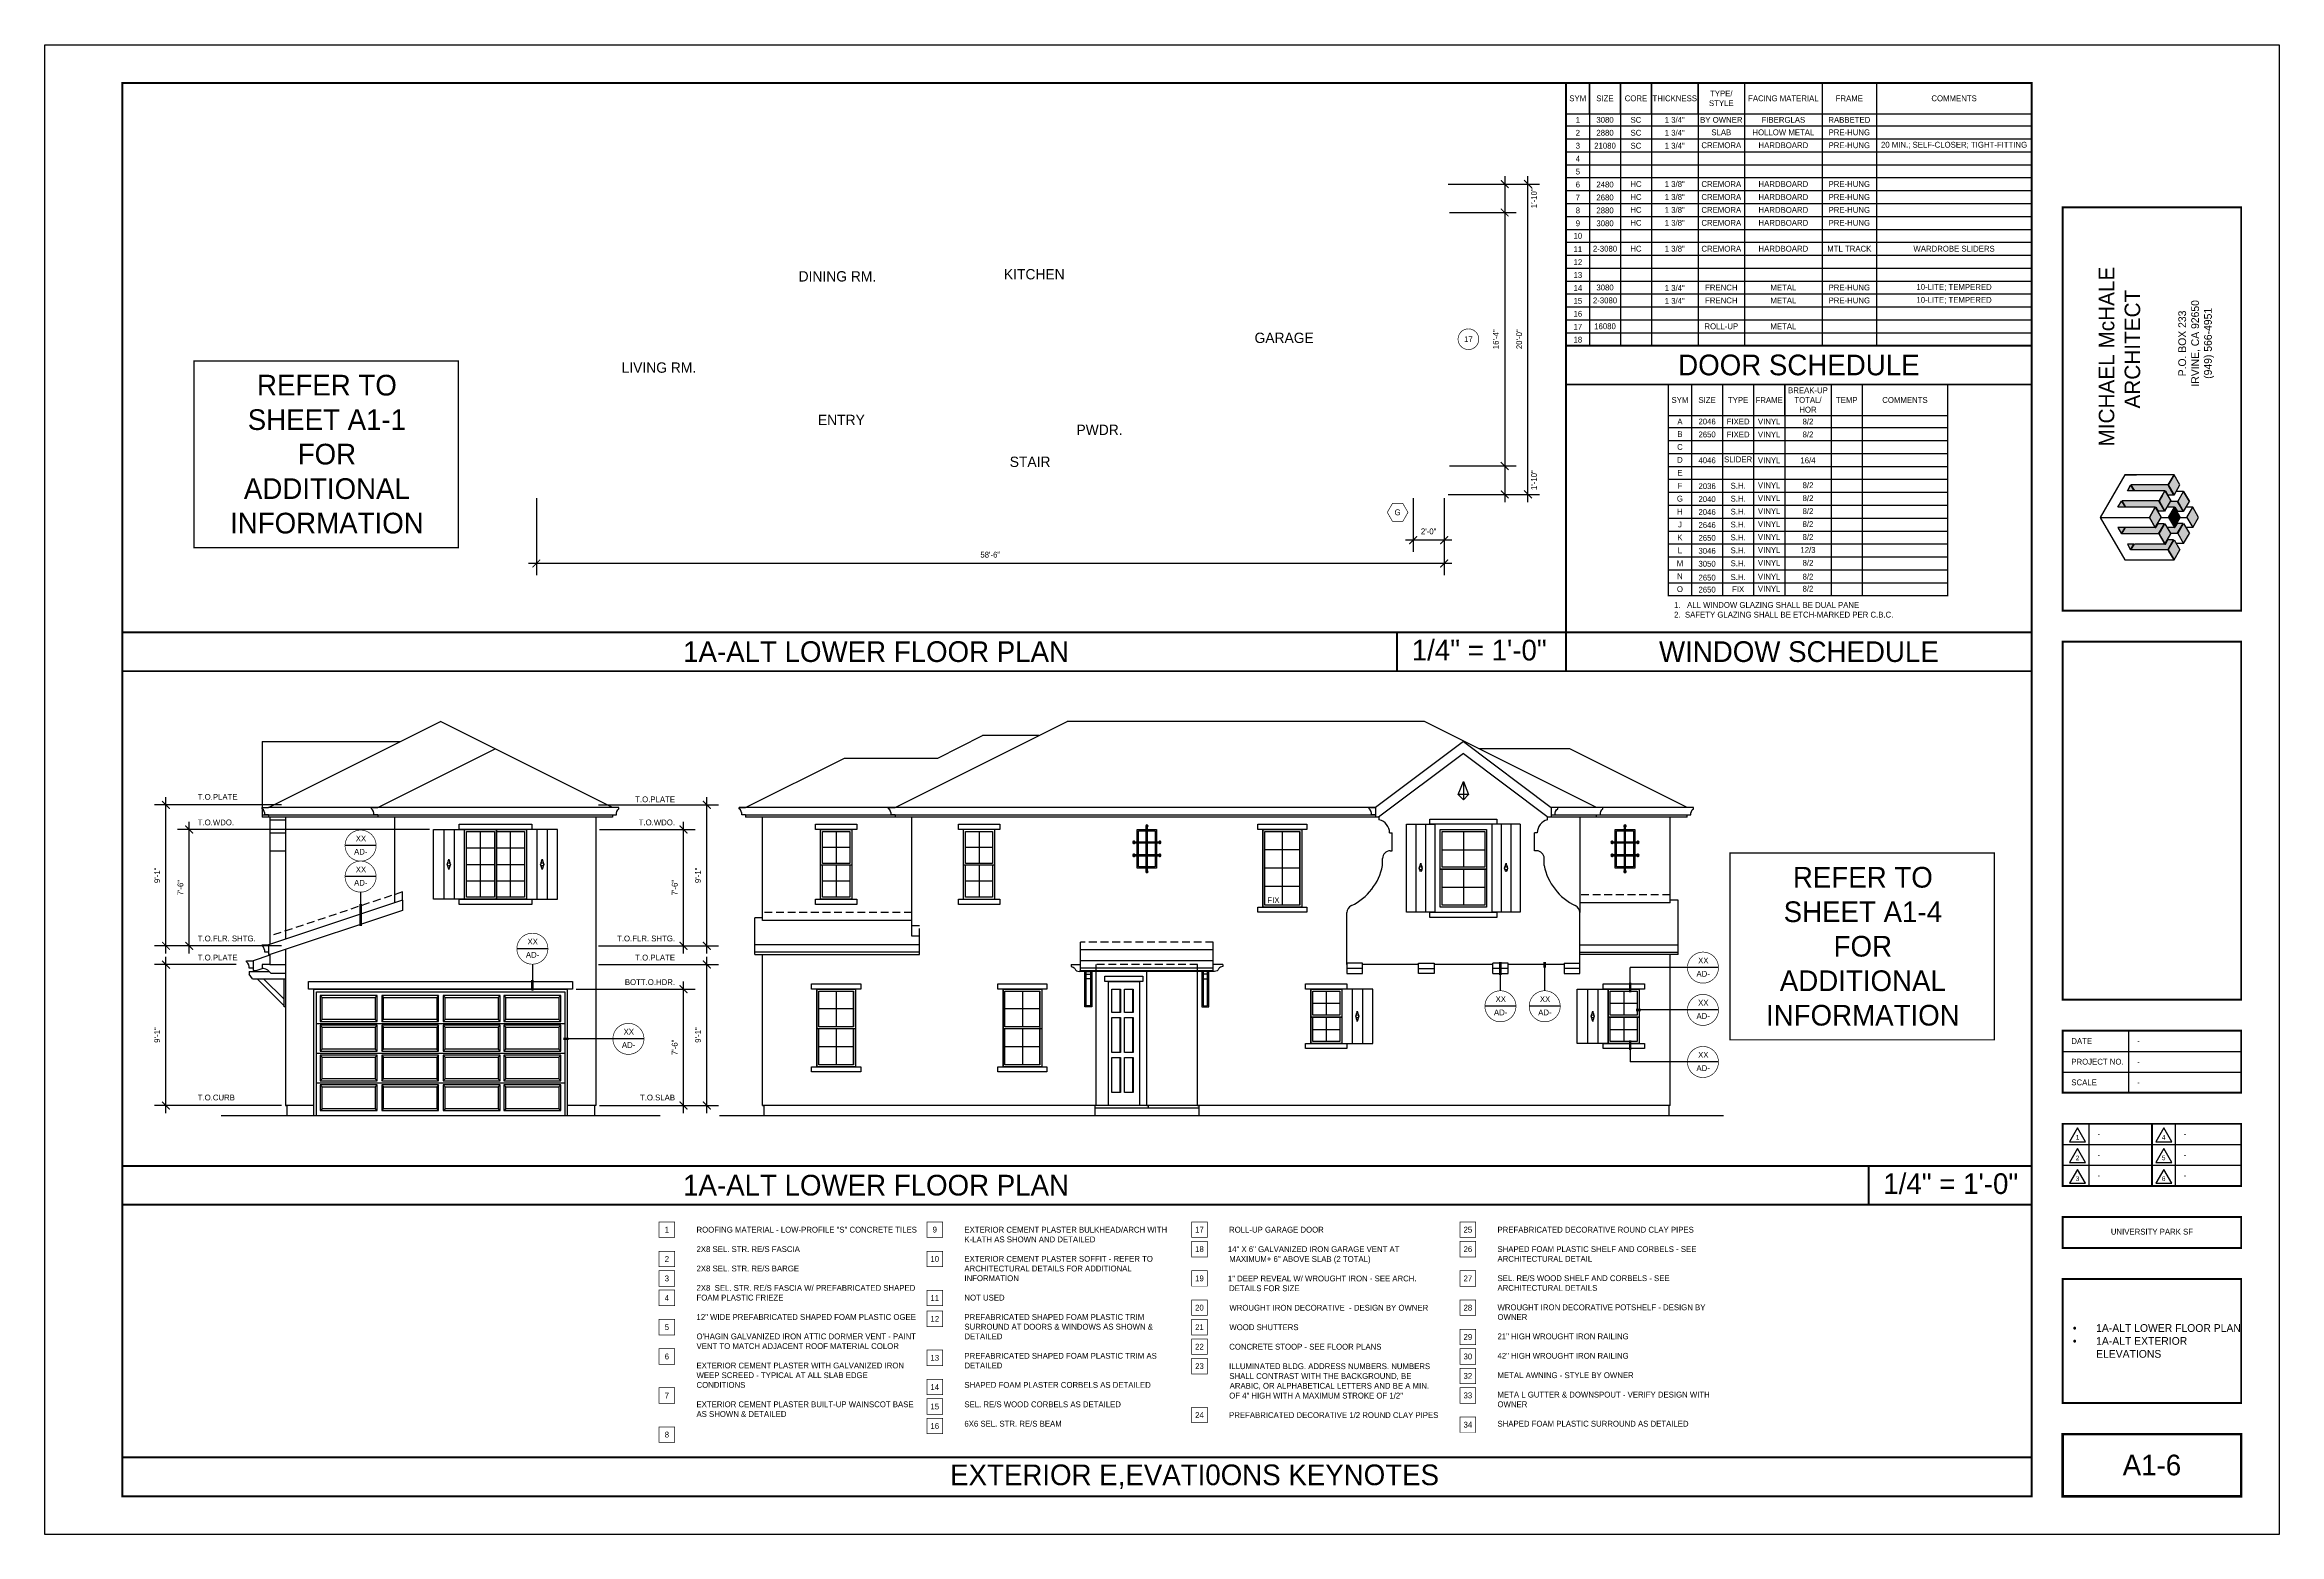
# Model space of a CAD drawing. Extents: x -1728 to 0, y -1152 to 0.
import ezdxf
from ezdxf.enums import TextEntityAlignment as Align

# ---------------------------------------------------------------- set-up
doc = ezdxf.new("R2010")
doc.units = 0
doc.header["$LTSCALE"] = 48
doc.header["$MEASUREMENT"] = 0
doc.header["$PDMODE"] = 3
doc.header["$PDSIZE"] = -2
doc.linetypes.add('HIDDEN2', pattern=[0.1875, 0.125, -0.0625])
doc.layers.get('0').update_dxf_attribs({"linetype": 'CONTINUOUS'})
doc.layers.get('DEFPOINTS').update_dxf_attribs({"linetype": 'CONTINUOUS'})
for name, color, linetype in [('1EL-1', 1, 'CONTINUOUS'), ('1EL-3', 3, 'CONTINUOUS'), ('1EL-7', 7, 'CONTINUOUS'), ('A-DIMS', 3, 'CONTINUOUS'), ('A-EXT ELEV', 7, 'CONTINUOUS'), ('A-EXT ELEV CORBELS', 3, 'CONTINUOUS'), ('A-EXT ELEV DR-WDO', 240, 'CONTINUOUS'), ('A-EXT ELEV SHUTTERS', 42, 'CONTINUOUS'), ('A-EXT ELEV TRIM', 42, 'CONTINUOUS'), ('A-SYM', 2, 'CONTINUOUS'), ('A-SYM TEXT', 3, 'CONTINUOUS'), ('A-SYM-TEXT', 3, 'CONTINUOUS'), ('A-SYMTEXT', 2, 'CONTINUOUS'), ('A-TEXT', 3, 'CONTINUOUS'), ('A_DR_SCH_TXT', 3, 'CONTINUOUS'), ('A_WDO_SCH', 7, 'CONTINUOUS'), ('A_WDO_SCH_TXT', 3, 'CONTINUOUS'), ('TB-text', 3, 'CONTINUOUS')]:
    doc.layers.add(name, color=color, linetype=linetype)
doc.layers.add('24X36TB', color=7, linetype='CONTINUOUS', lineweight=30)
doc.styles.get("Standard").update_dxf_attribs({"font": 'ERASMD.TTF', "height": 4.5})
doc.dimstyles.new('ARCHITECTURE', dxfattribs={"dimscale": 48, "dimtxt": 0.18, "dimasz": 0.125, "dimexe": 0.1875, "dimexo": 0.0625, "dimgap": 0.09375, "dimtad": 1, "dimdec": 4, "dimzin": 3, "dimdsep": 46, "dimlunit": 4, "dimtxsty": 'Standard', "dimblk1": 'ARCHTICK', "dimblk2": 'ARCHTICK', "dimsah": 1, "dimcen": 0.09375, "dimdle": 0.125, "dimclrd": 1, "dimclre": 1, "dimclrt": 3, "dimadec": 0, "dimazin": 0, "dimtfac": 1, "dimtdec": 4, "dimtofl": 0, "dimtmove": 2, "dimatfit": 3, "dimldrblk": 'ARCHTICK', "dimfxl": 1, "dimfrac": 2, "dimtolj": 1, "dimtzin": 0, "dimarcsym": 0})

# ---------------------------------------------------------------- blocks, each defined once
blk = doc.blocks.new('A$C2A811E11')
at = {"layer": 'TB-text'}
h = blk.add_hatch(color=256, dxfattribs=at)
h.paths.add_polyline_path([(-55.9, -198.9), (-56.4, -199.7), (-51.9, -207.5), (-47.4, -199.7), (-51.9, -191.9)])
h.paths.add_polyline_path([(-61.2, -208.2), (-61.4, -208.4), (-63.4, -211.8), (-63.5, -212.1), (-59, -219.9), (-54.5, -212.1), (-59, -204.3)])
h.paths.add_polyline_path([(-66.4, -217), (-70.9, -224.8), (-66.4, -232.6), (-61.9, -224.8)])
h.paths.add_polyline_path([(-59, -229.8), (-63.5, -237.6), (-59, -245.4), (-54.5, -237.6)])
h.paths.add_polyline_path([(-56.4, -250), (-51.9, -257.7), (-47.4, -250), (-51.9, -242.2)])
h.paths.add_polyline_path([(-49, -237.2), (-44.5, -245), (-40, -237.2), (-44.5, -229.4)])
h.paths.add_polyline_path([(-41.9, -224.8), (-37.4, -232.6), (-32.9, -224.8), (-37.4, -217)])
h.paths.add_polyline_path([(-49, -212.5), (-44.5, -220.3), (-40, -212.5), (-44.5, -204.7)])
h.paths.add_polyline_path([(-49.3, -229.4), (-51.2, -232.6), (-51.6, -232.6), (-57.4, -232.6), (-54.7, -237.2), (-49.4, -237.2), (-44.9, -229.4)])
h.paths.add_polyline_path([(-49.4, -212.5), (-54.7, -212.5), (-57.4, -217), (-51.6, -217), (-51.2, -217), (-49.3, -220.3), (-44.9, -220.3)])
h.paths.add_polyline_path([(-85.2, -199.7), (-82.5, -204.3), (-59, -204.3), (-58.6, -204.3), (-56.7, -207.5), (-52.3, -207.5), (-56.8, -199.7)])
h.paths.add_polyline_path([(-88, -204.3), (-82.9, -204.3), (-85.5, -199.9)])
h.paths.add_polyline_path([(-92.3, -212.1), (-89.4, -217), (-66.4, -217), (-66, -217), (-64.3, -219.9), (-59.4, -219.9), (-63.9, -212.1)])
h.paths.add_polyline_path([(-92.6, -212.2), (-95.4, -217), (-89.8, -217)])
h.paths.add_polyline_path([(-89.4, -232.6), (-92.3, -237.6), (-63.9, -237.6), (-59.4, -229.8), (-64.3, -229.8), (-66, -232.6), (-66.4, -232.6)])
h.paths.add_polyline_path([(-95.4, -232.6), (-92.6, -237.4), (-89.8, -232.6)])
h.paths.add_polyline_path([(-82.5, -245.4), (-85.2, -250), (-56.8, -250), (-52.3, -242.2), (-56.7, -242.2), (-58.6, -245.4), (-59, -245.4)])
h.paths.add_polyline_path([(-88, -245.4), (-85.5, -249.8), (-82.9, -245.4)])
blk.add_hatch(color=256, dxfattribs=at).paths.add_polyline_path([(-56.1, -224.8), (-51.6, -232.6), (-47.1, -224.8), (-51.6, -217)])
for p, q in [((-89.9, -191.9), (-108.9, -224.8)), ((-51.9, -191.9), (-89.9, -191.9)), ((-89.9, -191.9), (-80.9, -191.9)), ((-89.9, -191.9), (-80.9, -191.9)), ((-85.5, -199.9), (-88, -204.3)), ((-88, -204.3), (-85.5, -199.9)), ((-82.9, -204.3), (-88, -204.3)), ((-82.9, -204.3), (-88, -204.3)), ((-85.5, -199.9), (-82.9, -204.3)), ((-85.5, -199.9), (-85.5, -199.9)), ((-56.8, -199.7), (-85.2, -199.7)), ((-56.8, -199.7), (-85.2, -199.7)), ((-85.2, -199.7), (-82.5, -204.3)), ((-59, -204.3), (-82.5, -204.3)), ((-59, -204.3), (-82.5, -204.3)), ((-63.5, -212.1), (-59, -204.3)), ((-59, -204.3), (-63.5, -212.1)), ((-59, -204.3), (-63.5, -212.1)), ((-59, -204.3), (-63.5, -212.1)), ((-59, -204.3), (-63.5, -212.1)), ((-59, -204.3), (-63.5, -212.1)), ((-59, -204.3), (-63.5, -212.1)), ((-63.5, -212.1), (-59, -204.3)), ((-62.4, -210.1), (-60.1, -206.2)), ((-62.4, -210.1), (-60.1, -206.2)), ((-62.4, -210.1), (-60.1, -206.2)), ((-62.4, -210.1), (-60.1, -206.2)), ((-61.4, -208.4), (-59.4, -204.9)), ((-61.4, -208.4), (-59.4, -204.9)), ((-61.4, -208.4), (-59.4, -204.9)), ((-61.4, -208.4), (-59.4, -204.9)), ((-61.4, -208.4), (-59.4, -204.9)), ((-61.4, -208.4), (-59.4, -204.9)), ((-61.2, -208.2), (-59, -204.3)), ((-61.2, -208.2), (-59, -204.3)), ((-61.2, -208.2), (-59, -204.3)), ((-61.2, -208.2), (-59, -204.3)), ((-59, -204.3), (-54.5, -212.1)), ((-59, -204.3), (-54.5, -212.1)), ((-59, -204.3), (-58.6, -204.3)), ((-58.6, -204.3), (-56.7, -207.5)), ((-56.8, -199.7), (-52.3, -207.5)), ((-51.9, -191.9), (-56.4, -199.7)), ((-51.9, -191.9), (-56.4, -199.7)), ((-51.9, -191.9), (-56.4, -199.7)), ((-51.9, -191.9), (-56.4, -199.7)), ((-51.9, -191.9), (-56.4, -199.7)), ((-51.9, -191.9), (-56.4, -199.7)), ((-56.4, -199.7), (-51.9, -191.9)), ((-56.4, -199.7), (-51.9, -191.9)), ((-51.9, -191.9), (-56.4, -199.7)), ((-51.9, -191.9), (-56.4, -199.7)), ((-51.9, -191.9), (-56.4, -199.7)), ((-51.9, -191.9), (-56.4, -199.7)), ((-56.4, -199.7), (-51.9, -207.5)), ((-56.4, -199.7), (-51.9, -207.5)), ((-51.9, -191.9), (-55.9, -198.9)), ((-51.9, -191.9), (-55.9, -198.9)), ((-51.9, -191.9), (-55.9, -198.9)), ((-51.9, -191.9), (-55.9, -198.9)), ((-51.9, -191.9), (-55.9, -198.9)), ((-51.9, -191.9), (-55.9, -198.9)), ((-47.4, -199.7), (-51.9, -191.9)), ((-47.4, -199.7), (-51.9, -191.9)), ((-51.9, -207.5), (-47.4, -199.7)), ((-51.9, -207.5), (-47.4, -199.7)), ((-44.5, -204.7), (-50.2, -204.7)), ((-44.5, -204.7), (-50.2, -204.7)), ((-49, -212.5), (-44.5, -204.7)), ((-49, -212.5), (-44.5, -204.7)), ((-40, -212.5), (-44.5, -204.7)), ((-44.5, -204.7), (-40, -212.5)), ((-40, -212.5), (-44.5, -204.7)), ((-95.4, -217), (-92.6, -212.2)), ((-89.8, -217), (-95.4, -217)), ((-89.8, -217), (-95.4, -217)), ((-92.6, -212.2), (-89.8, -217)), ((-92.3, -212.1), (-89.4, -217)), ((-63.9, -212.1), (-92.3, -212.1)), ((-63.9, -212.1), (-92.3, -212.1)), ((-66.4, -217), (-89.4, -217)), ((-66.4, -217), (-89.4, -217)), ((-70.9, -224.8), (-66.4, -217)), ((-70.9, -224.8), (-66.4, -217)), ((-66.4, -217), (-70.9, -224.8)), ((-66.4, -217), (-70.9, -224.8)), ((-66.4, -217), (-70.9, -224.8)), ((-66.4, -217), (-70.9, -224.8)), ((-66.4, -217), (-70.9, -224.8)), ((-66.4, -217), (-70.9, -224.8)), ((-70.9, -224.8), (-66.4, -217)), ((-70.9, -224.8), (-66.4, -217)), ((-70.9, -224.8), (-66.9, -217.9)), ((-70.9, -224.8), (-66.9, -217.9)), ((-70.9, -224.8), (-66.9, -217.9)), ((-70.9, -224.8), (-66.9, -217.9)), ((-70.9, -224.8), (-66.9, -217.9)), ((-70.9, -224.8), (-66.9, -217.9)), ((-70.9, -224.8), (-66.9, -217.9)), ((-70.9, -224.8), (-66.9, -217.9)), ((-66.4, -217), (-61.9, -224.8)), ((-66.4, -217), (-61.9, -224.8)), ((-66.4, -217), (-66, -217)), ((-66, -217), (-64.3, -219.9)), ((-59.4, -219.9), (-64.3, -219.9)), ((-59.4, -219.9), (-64.3, -219.9)), ((-63.9, -212.1), (-59.4, -219.9)), ((-61.2, -208.2), (-63.5, -212.1)), ((-61.2, -208.2), (-63.5, -212.1)), ((-61.2, -208.2), (-63.5, -212.1)), ((-61.2, -208.2), (-63.5, -212.1)), ((-63.5, -212.1), (-59, -219.9)), ((-63.5, -212.1), (-59, -219.9)), ((-61.4, -208.4), (-63.4, -211.8)), ((-61.4, -208.4), (-63.4, -211.8)), ((-61.4, -208.4), (-63.4, -211.8)), ((-61.4, -208.4), (-63.4, -211.8)), ((-61.4, -208.4), (-63.4, -211.8)), ((-61.4, -208.4), (-63.4, -211.8)), ((-59, -219.9), (-54.5, -212.1)), ((-59, -219.9), (-54.5, -212.1)), ((-51.6, -217), (-57.4, -217)), ((-51.6, -217), (-57.4, -217)), ((-52.3, -207.5), (-56.7, -207.5)), ((-52.3, -207.5), (-56.7, -207.5)), ((-56.1, -224.8), (-51.6, -217)), ((-56.1, -224.8), (-51.6, -217)), ((-49.4, -212.5), (-54.7, -212.5)), ((-49.4, -212.5), (-54.7, -212.5)), ((-51.6, -217), (-47.1, -224.8)), ((-51.6, -217), (-47.1, -224.8)), ((-51.6, -217), (-51.2, -217)), ((-51.2, -217), (-49.3, -220.3)), ((-49.4, -212.5), (-44.9, -220.3)), ((-44.9, -220.3), (-49.3, -220.3)), ((-44.9, -220.3), (-49.3, -220.3)), ((-49, -212.5), (-44.5, -220.3)), ((-49, -212.5), (-44.5, -220.3)), ((-44.5, -220.3), (-40, -212.5)), ((-44.5, -220.3), (-40, -212.5)), ((-37.4, -217), (-42.6, -217)), ((-37.4, -217), (-42.6, -217)), ((-41.9, -224.8), (-37.4, -217)), ((-41.9, -224.8), (-37.4, -217)), ((-32.9, -224.8), (-37.4, -217)), ((-32.9, -224.8), (-37.4, -217)), ((-108.9, -224.8), (-70.9, -224.8)), ((-108.9, -224.8), (-70.9, -224.8)), ((-108.9, -224.8), (-70.9, -224.8)), ((-108.9, -224.8), (-70.9, -224.8)), ((-108.9, -224.8), (-70.9, -224.8)), ((-108.9, -224.8), (-70.9, -224.8)), ((-108.9, -224.8), (-70.9, -224.8)), ((-108.9, -224.8), (-70.9, -224.8)), ((-108.9, -224.8), (-89.9, -257.7)), ((-108.9, -224.8), (-99.9, -224.8)), ((-108.9, -224.8), (-99.9, -224.8)), ((-95.4, -232.6), (-92.6, -237.4)), ((-89.8, -232.6), (-95.4, -232.6)), ((-92.6, -237.4), (-89.8, -232.6)), ((-92.3, -237.6), (-89.4, -232.6)), ((-63.9, -237.6), (-92.3, -237.6)), ((-66.4, -232.6), (-89.4, -232.6)), ((-70.9, -224.8), (-66.9, -231.8)), ((-70.9, -224.8), (-66.4, -232.6)), ((-70.9, -224.8), (-66.9, -231.8)), ((-70.9, -224.8), (-66.9, -231.8)), ((-70.9, -224.8), (-66.4, -232.6)), ((-70.9, -224.8), (-66.9, -231.8)), ((-66.4, -232.6), (-70.9, -224.8)), ((-66.4, -232.6), (-70.9, -224.8)), ((-66.4, -232.6), (-61.9, -224.8)), ((-66.4, -232.6), (-66, -232.6)), ((-66, -232.6), (-64.3, -229.8)), ((-59.4, -229.8), (-64.3, -229.8)), ((-59.4, -229.8), (-64.3, -229.8)), ((-63.9, -237.6), (-59.4, -229.8)), ((-63.5, -237.6), (-59, -229.8)), ((-63.5, -237.6), (-59, -245.4)), ((-59, -245.4), (-63.5, -237.6)), ((-59, -245.4), (-63.5, -237.6)), ((-61.2, -241.5), (-63.5, -237.6)), ((-61.2, -241.5), (-63.5, -237.6)), ((-61.4, -241.3), (-63.4, -237.8)), ((-61.4, -241.3), (-63.4, -237.8)), ((-62.4, -239.6), (-60.1, -243.5)), ((-62.4, -239.6), (-60.1, -243.5)), ((-61.9, -224.8), (-56.1, -224.8)), ((-61.9, -224.8), (-56.1, -224.8)), ((-61.4, -241.3), (-59.4, -244.8)), ((-61.4, -241.3), (-59.4, -244.8)), ((-61.2, -241.5), (-59, -245.4)), ((-61.2, -241.5), (-59, -245.4)), ((-59, -229.8), (-54.5, -237.6)), ((-59, -245.4), (-54.5, -237.6)), ((-51.6, -232.6), (-57.4, -232.6)), ((-56.1, -224.8), (-51.6, -232.6)), ((-49.4, -237.2), (-54.7, -237.2)), ((-51.6, -232.6), (-47.1, -224.8)), ((-51.6, -232.6), (-51.2, -232.6)), ((-51.2, -232.6), (-49.3, -229.4)), ((-49.4, -237.2), (-44.9, -229.4)), ((-44.9, -229.4), (-49.3, -229.4)), ((-44.9, -229.4), (-49.3, -229.4)), ((-49, -237.2), (-44.5, -229.4)), ((-49, -237.2), (-44.5, -245)), ((-47.1, -224.8), (-41.9, -224.8)), ((-47.1, -224.8), (-41.9, -224.8)), ((-44.5, -229.4), (-40, -237.2)), ((-44.5, -245), (-40, -237.2)), ((-37.4, -232.6), (-42.6, -232.6)), ((-41.9, -224.8), (-37.4, -232.6)), ((-37.4, -232.6), (-32.9, -224.8)), ((-89.9, -257.7), (-51.9, -257.7)), ((-89.9, -257.7), (-80.9, -257.7)), ((-82.9, -245.4), (-88, -245.4)), ((-88, -245.4), (-85.5, -249.8)), ((-85.5, -249.8), (-82.9, -245.4)), ((-85.5, -249.8), (-85.5, -249.8)), ((-85.2, -250), (-82.5, -245.4)), ((-56.8, -250), (-85.2, -250)), ((-59, -245.4), (-82.5, -245.4)), ((-59, -245.4), (-58.6, -245.4)), ((-58.6, -245.4), (-56.7, -242.2)), ((-56.8, -250), (-52.3, -242.2)), ((-52.3, -242.2), (-56.7, -242.2)), ((-56.4, -250), (-51.9, -242.2)), ((-51.9, -257.7), (-56.4, -250)), ((-51.9, -257.7), (-56.4, -250)), ((-51.9, -257.7), (-56.4, -250)), ((-51.9, -257.7), (-56.4, -250)), ((-56.4, -250), (-51.9, -257.7)), ((-51.9, -257.7), (-55.9, -250.8)), ((-51.9, -257.7), (-55.9, -250.8)), ((-51.9, -242.2), (-47.4, -250)), ((-51.9, -257.7), (-47.4, -250)), ((-44.5, -245), (-50.2, -245))]:
    blk.add_line(p, q, dxfattribs=at)
for s, p in [('MICHAEL McHALE ', (-98.1, -170)), ('ARCHITECT', (-78.1, -140.6))]:
    blk.add_text(s, height=12, rotation=90, dxfattribs=at).set_placement(p)
for s, p in [('P.O. BOX 233', (-42.6, -90.3)), ('IRVINE, CA 92650', (-32.6, -90.2)), ('(949) 566-4951', (-22.7, -90.2))]:
    blk.add_text(s, height=6, rotation=90, dxfattribs=at).set_placement(p, align=Align.CENTER)
blk = doc.blocks.new('01PSRV01')
at = {"color": 0, "linetype": 'ByBlock'}
blk.add_lwpolyline([(0, 0.5), (-0.43, -0.25), (0.43, -0.25)], close=True, dxfattribs=at)
blk.add_attdef('NUMBER', text='', height=0.25, dxfattribs=at).set_placement((0, 0), align=Align.MIDDLE)
blk = doc.blocks.new('A$C06A91398')
at = {"layer": '24X36TB'}
for p, q in [((495.6, 322.6), (495.6, 274.6)), ((444.6, 306.6), (582.6, 306.6)), ((444.6, 290.6), (582.6, 290.6)), ((444.6, 274.6), (582.6, 274.6)), ((464.9, 250.6), (464.9, 202.6)), ((531.5, 250.6), (531.5, 202.6)), ((444.6, 234.6), (582.6, 234.6)), ((444.6, 218.6), (582.6, 218.6))]:
    blk.add_line(p, q, dxfattribs=at)
blk.add_lwpolyline([(-1115.9, 1085.1), (612.1, 1085.1), (612.1, -66.9), (-1115.9, -66.9)], close=True, dxfattribs=at)
for points, const_width in [([(420.6, -37.4), (420.6, 1055.6), (-1055.9, 1055.6), (-1055.9, -37.4)], 1.5), ([(444.6, 647.5), (444.6, 959.3), (582.6, 959.3), (582.6, 647.5)], 1.5), ([(444.6, 346.6), (444.6, 623.5), (582.6, 623.5), (582.6, 346.6)], 1.5), ([(444.6, 274.6), (444.6, 322.6), (582.6, 322.6), (582.6, 274.6)], 1.5), ([(444.6, 202.6), (444.6, 250.6), (582.6, 250.6), (582.6, 202.6)], 1.5), ([(444.6, 178.6), (582.6, 178.6), (582.6, 154.6), (444.6, 154.6)], 1.5), ([(444.6, 34.6), (444.6, 130.6), (582.6, 130.6), (582.6, 34.6)], 1.5), ([(444.6, 10.6), (582.6, 10.6), (582.6, -37.4), (444.6, -37.4)], 2)]:
    blk.add_lwpolyline(points, close=True, dxfattribs=dict(at, const_width=const_width))
at = {"layer": '24X36TB', "const_width": 1.5}
blk.add_lwpolyline([(513.6, 250.6), (513.6, 202.6)], dxfattribs=at)
at = {"layer": 'TB-text', "xscale": 14.40000000000146, "yscale": 14.39999999999418, "zscale": 14.4}
for p, values in [((456.1, 240.2), {'NUMBER': '1'}), ((522.7, 240.2), {'NUMBER': '4'}), ((456.1, 224.2), {'NUMBER': '2'}), ((522.7, 224.2), {'NUMBER': '5'}), ((456.1, 208.2), {'NUMBER': '3'}), ((522.7, 208.2), {'NUMBER': '6'})]:
    blk.add_blockref('01PSRV01', p, dxfattribs=at).add_auto_attribs(values)
at = {"layer": 'TB-text', "char_height": 4.5, "width": 51, "attachment_point": 4}
for s, insert in [('{\\fEras Medium ITC|b0|i0|c0|p34;DATE}', (451.3, 314.6)), ('{\\fEras Medium ITC|b0|i0|c0|p34;PROJECT NO.}', (451.3, 298.6)), ('{\\fEras Medium ITC|b0|i0|c0|p34;SCALE}', (451.3, 282.6))]:
    blk.add_mtext(s, dxfattribs=dict(at, insert=insert))
blk = doc.blocks.new('_ARCHTICK')
at = {"color": 0, "linetype": 'ByBlock', "const_width": 0.15}
blk.add_lwpolyline([(-0.5, -0.5), (0.5, 0.5)], dxfattribs=at)
blk = doc.blocks.new('*D12')
at = {"layer": 'A-DIMS', "color": 1, "lineweight": -2, "transparency": 16777216}
for p, q in [((-581, -353.8), (-581, -101.8)), ((-642.8, -107.8), (-572, -107.8)), ((-642.8, -347.8), (-572, -347.8))]:
    blk.add_line(p, q, dxfattribs=at)
at = {"layer": 'DEFPOINTS', "color": 0, "transparency": 16777216}
for p in [(-645.8, -107.8), (-581, -107.8), (-645.8, -347.8)]:
    blk.add_point(p, dxfattribs=at)
at = {"layer": 'A-DIMS', "color": 1, "lineweight": -2, "transparency": 16777216, "xscale": 6, "yscale": 6, "zscale": 6}
for p, rotation in [((-581, -107.8), 90), ((-581, -347.8), 270)]:
    blk.add_blockref('_ARCHTICK', p, dxfattribs=dict(at, rotation=rotation))
at = {"layer": 'A-DIMS', "color": 3, "transparency": 16777216, "insert": (-587.8, -227.8), "char_height": 4.5, "attachment_point": 5, "rotation": 90}
blk.add_mtext('\\A1;20\'-0"', dxfattribs=at)
blk = doc.blocks.new('*D13')
at = {"layer": 'A-DIMS', "color": 1, "lineweight": -2, "transparency": 16777216}
for p, q in [((-599, -101.8), (-599, -135.8)), ((-642.8, -107.8), (-590, -107.8)), ((-641.8, -129.8), (-590, -129.8))]:
    blk.add_line(p, q, dxfattribs=at)
at = {"layer": 'DEFPOINTS', "color": 0, "transparency": 16777216}
for p in [(-645.8, -107.8), (-644.8, -129.8), (-599, -129.8)]:
    blk.add_point(p, dxfattribs=at)
at = {"layer": 'A-DIMS', "color": 1, "lineweight": -2, "transparency": 16777216, "xscale": 6, "yscale": 6, "zscale": 6}
for p, rotation in [((-599, -107.8), 90), ((-599, -129.8), 270)]:
    blk.add_blockref('_ARCHTICK', p, dxfattribs=dict(at, rotation=rotation))
at = {"layer": 'A-DIMS', "color": 3, "transparency": 16777216, "insert": (-576.3, -118.8), "char_height": 4.5, "attachment_point": 5, "rotation": 90}
blk.add_mtext('\\A1;1\'-10"', dxfattribs=at)
blk = doc.blocks.new('*D14')
at = {"layer": 'A-DIMS', "color": 1, "lineweight": -2, "transparency": 16777216}
for p, q in [((-641.8, -129.8), (-590, -129.8)), ((-599, -123.8), (-599, -331.8)), ((-641.8, -325.8), (-590, -325.8))]:
    blk.add_line(p, q, dxfattribs=at)
at = {"layer": 'DEFPOINTS', "color": 0, "transparency": 16777216}
for p in [(-644.8, -129.8), (-644.8, -325.8), (-599, -325.8)]:
    blk.add_point(p, dxfattribs=at)
at = {"layer": 'A-DIMS', "color": 1, "lineweight": -2, "transparency": 16777216, "xscale": 6, "yscale": 6, "zscale": 6}
for p, rotation in [((-599, -129.8), 90), ((-599, -325.8), 270)]:
    blk.add_blockref('_ARCHTICK', p, dxfattribs=dict(at, rotation=rotation))
at = {"layer": 'A-DIMS', "color": 3, "transparency": 16777216, "insert": (-605.8, -227.8), "char_height": 4.5, "attachment_point": 5, "rotation": 90}
blk.add_mtext('\\A1;16\'-4"', dxfattribs=at)
blk = doc.blocks.new('*D15')
at = {"layer": 'A-DIMS', "color": 1, "lineweight": -2, "transparency": 16777216}
for p, q in [((-641.8, -325.8), (-590, -325.8)), ((-599, -319.8), (-599, -353.8)), ((-642.8, -347.8), (-590, -347.8))]:
    blk.add_line(p, q, dxfattribs=at)
at = {"layer": 'DEFPOINTS', "color": 0, "transparency": 16777216}
for p in [(-644.8, -325.8), (-645.8, -347.8), (-599, -347.8)]:
    blk.add_point(p, dxfattribs=at)
at = {"layer": 'A-DIMS', "color": 1, "lineweight": -2, "transparency": 16777216, "xscale": 6, "yscale": 6, "zscale": 6}
for p, rotation in [((-599, -325.8), 90), ((-599, -347.8), 270)]:
    blk.add_blockref('_ARCHTICK', p, dxfattribs=dict(at, rotation=rotation))
at = {"layer": 'A-DIMS', "color": 3, "transparency": 16777216, "insert": (-576.3, -336.8), "char_height": 4.5, "attachment_point": 5, "rotation": 90}
blk.add_mtext('\\A1;1\'-10"', dxfattribs=at)
blk = doc.blocks.new('*D16')
at = {"layer": 'A-DIMS', "color": 1, "lineweight": -2, "transparency": 16777216}
for p, q in [((-1347.8, -350.8), (-1347.8, -410.2)), ((-645.8, -350.8), (-645.8, -410.2)), ((-639.8, -401.2), (-1353.8, -401.2))]:
    blk.add_line(p, q, dxfattribs=at)
at = {"layer": 'DEFPOINTS', "color": 0, "transparency": 16777216}
for p in [(-1347.8, -347.8), (-645.8, -347.8), (-1347.8, -401.2)]:
    blk.add_point(p, dxfattribs=at)
at = {"layer": 'A-DIMS', "color": 1, "lineweight": -2, "transparency": 16777216, "xscale": 6, "yscale": 6, "zscale": 6, "rotation": 180}
blk.add_blockref('_ARCHTICK', (-1347.8, -401.2), dxfattribs=at)
at = {"layer": 'A-DIMS', "color": 1, "lineweight": -2, "transparency": 16777216, "xscale": 6, "yscale": 6, "zscale": 6}
blk.add_blockref('_ARCHTICK', (-645.8, -401.2), dxfattribs=at)
at = {"layer": 'A-DIMS', "color": 3, "transparency": 16777216, "insert": (-996.8, -394.4), "char_height": 4.5, "attachment_point": 5}
blk.add_mtext('\\A1;58\'-6"', dxfattribs=at)
blk = doc.blocks.new('*D17')
at = {"layer": 'A-DIMS', "color": 1, "lineweight": -2, "transparency": 16777216}
for p, q in [((-669.8, -350.8), (-669.8, -392.2)), ((-645.8, -350.8), (-645.8, -392.2)), ((-639.8, -383.2), (-675.8, -383.2))]:
    blk.add_line(p, q, dxfattribs=at)
at = {"layer": 'DEFPOINTS', "color": 0, "transparency": 16777216}
for p in [(-669.8, -347.8), (-645.8, -347.8), (-669.8, -383.2)]:
    blk.add_point(p, dxfattribs=at)
at = {"layer": 'A-DIMS', "color": 1, "lineweight": -2, "transparency": 16777216, "xscale": 6, "yscale": 6, "zscale": 6, "rotation": 180}
blk.add_blockref('_ARCHTICK', (-669.8, -383.2), dxfattribs=at)
at = {"layer": 'A-DIMS', "color": 1, "lineweight": -2, "transparency": 16777216, "xscale": 6, "yscale": 6, "zscale": 6}
blk.add_blockref('_ARCHTICK', (-645.8, -383.2), dxfattribs=at)
at = {"layer": 'A-DIMS', "color": 3, "transparency": 16777216, "insert": (-657.8, -376.4), "char_height": 4.5, "attachment_point": 5}
blk.add_mtext('\\A1;2\'-0"', dxfattribs=at)
blk = doc.blocks.new('A$C4E281F30')
at = {"layer": 'A-EXT ELEV DR-WDO'}
for p, q in [((-191, -5), (-191, -25)), ((-147, -5), (-191, -5)), ((-191, -5), (-189.5, -6.5)), ((-189.5, -6.5), (-148.5, -6.5)), ((-189.5, -23.5), (-189.5, -6.5)), ((-147, -5), (-148.5, -6.5)), ((-148.5, -6.5), (-148.5, -23.5)), ((-147, -25), (-147, -5)), ((-143.5, -5), (-143.5, -25)), ((-99.5, -5), (-143.5, -5)), ((-143.5, -5), (-142, -6.5)), ((-142, -6.5), (-101, -6.5)), ((-142, -23.5), (-142, -6.5)), ((-99.5, -5), (-101, -6.5)), ((-101, -6.5), (-101, -23.5)), ((-99.5, -25), (-99.5, -5)), ((-96, -5), (-96, -25)), ((-52, -5), (-96, -5)), ((-96, -5), (-94.5, -6.5)), ((-94.5, -6.5), (-53.5, -6.5)), ((-94.5, -23.5), (-94.5, -6.5)), ((-52, -5), (-53.5, -6.5)), ((-53.5, -6.5), (-53.5, -23.5)), ((-52, -25), (-52, -5)), ((-49, -5), (-49, -25)), ((-5, -5), (-49, -5)), ((-49, -5), (-47.5, -6.5)), ((-47.5, -6.5), (-6.5, -6.5)), ((-47.5, -23.5), (-47.5, -6.5)), ((-5, -5), (-6.5, -6.5)), ((-6.5, -6.5), (-6.5, -23.5)), ((-5, -25), (-5, -5)), ((-194, -26.5), (-5, -26.5)), ((-191, -25), (-189.5, -23.5)), ((-191, -25), (-147, -25)), ((-191, -28), (-191, -48)), ((-147, -28), (-191, -28)), ((-191, -28), (-189.5, -29.5)), ((-148.5, -23.5), (-189.5, -23.5)), ((-189.5, -29.5), (-148.5, -29.5)), ((-189.5, -46.5), (-189.5, -29.5)), ((-147, -25), (-148.5, -23.5)), ((-147, -28), (-148.5, -29.5)), ((-148.5, -29.5), (-148.5, -46.5)), ((-147, -48), (-147, -28)), ((-143.5, -25), (-142, -23.5)), ((-143.5, -25), (-99.5, -25)), ((-143.5, -28), (-143.5, -48)), ((-99.5, -28), (-143.5, -28)), ((-143.5, -28), (-142, -29.5)), ((-101, -23.5), (-142, -23.5)), ((-142, -29.5), (-101, -29.5)), ((-142, -46.5), (-142, -29.5)), ((-99.5, -25), (-101, -23.5)), ((-99.5, -28), (-101, -29.5)), ((-101, -29.5), (-101, -46.5)), ((-99.5, -48), (-99.5, -28)), ((-96, -25), (-94.5, -23.5)), ((-96, -25), (-52, -25)), ((-96, -28), (-96, -48)), ((-52, -28), (-96, -28)), ((-96, -28), (-94.5, -29.5)), ((-53.5, -23.5), (-94.5, -23.5)), ((-94.5, -29.5), (-53.5, -29.5)), ((-94.5, -46.5), (-94.5, -29.5)), ((-52, -25), (-53.5, -23.5)), ((-52, -28), (-53.5, -29.5)), ((-53.5, -29.5), (-53.5, -46.5)), ((-52, -48), (-52, -28)), ((-49, -25), (-47.5, -23.5)), ((-49, -25), (-5, -25)), ((-49, -28), (-49, -48)), ((-5, -28), (-49, -28)), ((-49, -28), (-47.5, -29.5)), ((-6.5, -23.5), (-47.5, -23.5)), ((-47.5, -29.5), (-6.5, -29.5)), ((-47.5, -46.5), (-47.5, -29.5)), ((-5, -25), (-6.5, -23.5)), ((-5, -28), (-6.5, -29.5)), ((-6.5, -29.5), (-6.5, -46.5)), ((-5, -26.5), (-2, -26.5)), ((-5, -48), (-5, -28)), ((-194, -49.5), (-5, -49.5)), ((-191, -48), (-189.5, -46.5)), ((-191, -48), (-147, -48)), ((-191, -51), (-191, -71)), ((-147, -51), (-191, -51)), ((-191, -51), (-189.5, -52.5)), ((-148.5, -46.5), (-189.5, -46.5)), ((-147, -48), (-148.5, -46.5)), ((-147, -51), (-148.5, -52.5)), ((-147, -71), (-147, -51)), ((-143.5, -48), (-142, -46.5)), ((-143.5, -48), (-99.5, -48)), ((-143.5, -51), (-143.5, -71)), ((-99.5, -51), (-143.5, -51)), ((-143.5, -51), (-142, -52.5)), ((-101, -46.5), (-142, -46.5)), ((-99.5, -48), (-101, -46.5)), ((-99.5, -51), (-101, -52.5)), ((-99.5, -71), (-99.5, -51)), ((-96, -48), (-94.5, -46.5)), ((-96, -48), (-52, -48)), ((-96, -51), (-96, -71)), ((-52, -51), (-96, -51)), ((-96, -51), (-94.5, -52.5)), ((-53.5, -46.5), (-94.5, -46.5)), ((-52, -48), (-53.5, -46.5)), ((-52, -51), (-53.5, -52.5)), ((-52, -71), (-52, -51)), ((-49, -48), (-47.5, -46.5)), ((-49, -48), (-5, -48)), ((-49, -51), (-49, -71)), ((-5, -51), (-49, -51)), ((-49, -51), (-47.5, -52.5)), ((-6.5, -46.5), (-47.5, -46.5)), ((-5, -48), (-6.5, -46.5)), ((-5, -51), (-6.5, -52.5)), ((-5, -49.5), (-2, -49.5)), ((-5, -71), (-5, -51)), ((-189.5, -52.5), (-148.5, -52.5)), ((-189.5, -69.5), (-189.5, -52.5)), ((-148.5, -52.5), (-148.5, -69.5)), ((-142, -52.5), (-101, -52.5)), ((-142, -69.5), (-142, -52.5)), ((-101, -52.5), (-101, -69.5)), ((-94.5, -52.5), (-53.5, -52.5)), ((-94.5, -69.5), (-94.5, -52.5)), ((-53.5, -52.5), (-53.5, -69.5)), ((-47.5, -52.5), (-6.5, -52.5)), ((-47.5, -69.5), (-47.5, -52.5)), ((-6.5, -52.5), (-6.5, -69.5)), ((-194, -72.5), (-5, -72.5)), ((-191, -71), (-189.5, -69.5)), ((-191, -71), (-147, -71)), ((-191, -74), (-191, -94)), ((-147, -74), (-191, -74)), ((-191, -74), (-189.5, -75.5)), ((-148.5, -69.5), (-189.5, -69.5)), ((-189.5, -75.5), (-148.5, -75.5)), ((-189.5, -92.5), (-189.5, -75.5)), ((-147, -71), (-148.5, -69.5)), ((-147, -74), (-148.5, -75.5)), ((-148.5, -75.5), (-148.5, -92.5)), ((-147, -94), (-147, -74)), ((-143.5, -71), (-142, -69.5)), ((-143.5, -71), (-99.5, -71)), ((-143.5, -74), (-143.5, -94)), ((-99.5, -74), (-143.5, -74)), ((-143.5, -74), (-142, -75.5)), ((-101, -69.5), (-142, -69.5)), ((-142, -75.5), (-101, -75.5)), ((-142, -92.5), (-142, -75.5)), ((-99.5, -71), (-101, -69.5)), ((-99.5, -74), (-101, -75.5)), ((-101, -75.5), (-101, -92.5)), ((-99.5, -94), (-99.5, -74)), ((-96, -71), (-94.5, -69.5)), ((-96, -71), (-52, -71)), ((-96, -74), (-96, -94)), ((-52, -74), (-96, -74)), ((-96, -74), (-94.5, -75.5)), ((-53.5, -69.5), (-94.5, -69.5)), ((-94.5, -75.5), (-53.5, -75.5)), ((-94.5, -92.5), (-94.5, -75.5)), ((-52, -71), (-53.5, -69.5)), ((-52, -74), (-53.5, -75.5)), ((-53.5, -75.5), (-53.5, -92.5)), ((-52, -94), (-52, -74)), ((-49, -71), (-47.5, -69.5)), ((-49, -71), (-5, -71)), ((-49, -74), (-49, -94)), ((-5, -74), (-49, -74)), ((-49, -74), (-47.5, -75.5)), ((-49, -74), (-49, -94)), ((-5, -74), (-49, -74)), ((-49, -74), (-47.5, -75.5)), ((-6.5, -69.5), (-47.5, -69.5)), ((-47.5, -75.5), (-6.5, -75.5)), ((-47.5, -92.5), (-47.5, -75.5)), ((-47.5, -75.5), (-6.5, -75.5)), ((-47.5, -92.5), (-47.5, -75.5)), ((-5, -71), (-6.5, -69.5)), ((-5, -74), (-6.5, -75.5)), ((-5, -74), (-6.5, -75.5)), ((-6.5, -75.5), (-6.5, -92.5)), ((-6.5, -75.5), (-6.5, -92.5)), ((-5, -72.5), (-2, -72.5)), ((-5, -94), (-5, -74)), ((-5, -94), (-5, -74)), ((-191, -94), (-189.5, -92.5)), ((-191, -94), (-147, -94)), ((-148.5, -92.5), (-189.5, -92.5)), ((-147, -94), (-148.5, -92.5)), ((-143.5, -94), (-142, -92.5)), ((-143.5, -94), (-99.5, -94)), ((-101, -92.5), (-142, -92.5)), ((-99.5, -94), (-101, -92.5)), ((-96, -94), (-94.5, -92.5)), ((-96, -94), (-52, -94)), ((-53.5, -92.5), (-94.5, -92.5)), ((-52, -94), (-53.5, -92.5)), ((-49, -94), (-47.5, -92.5)), ((-49, -94), (-47.5, -92.5)), ((-49, -94), (-5, -94)), ((-49, -94), (-5, -94)), ((-6.5, -92.5), (-47.5, -92.5)), ((-6.5, -92.5), (-47.5, -92.5)), ((-5, -94), (-6.5, -92.5)), ((-5, -94), (-6.5, -92.5))]:
    blk.add_line(p, q, dxfattribs=at)
blk.add_lwpolyline([(-196, -98), (-196, 0), (0, 0), (0, -98)], dxfattribs=at)
blk.add_lwpolyline([(-194, -2), (-2, -2), (-2, -98), (-194, -98)], close=True, dxfattribs=at)
blk = doc.blocks.new('A$C7DB57AE6')
at = {"layer": 'A-EXT ELEV DR-WDO'}
for p, q in [((8.7, 90), (8.7, 72)), ((18.4, 90), (18.4, 72)), ((8.7, 68), (8.7, 41)), ((18.4, 68), (18.4, 41)), ((8.7, 37), (8.7, 10)), ((18.4, 37), (18.4, 10))]:
    blk.add_line(p, q, dxfattribs=at)
for points in [[(0, 96), (23.8, 96), (23.8, 0), (0, 0)], [(2.4, 90), (9.2, 90), (9.2, 72), (2.4, 72)], [(12.2, 90), (18.9, 90), (18.9, 72), (12.2, 72)], [(2.4, 68), (9.2, 68), (9.2, 41), (2.4, 41)], [(12.2, 68), (18.9, 68), (18.9, 41), (12.2, 41)], [(2.4, 37), (9.2, 37), (9.2, 10), (2.4, 10)], [(12.2, 37), (18.9, 37), (18.9, 10), (12.2, 10)]]:
    blk.add_lwpolyline(points, close=True, dxfattribs=at)
blk = doc.blocks.new('A$C379B23EC')
at = {"layer": 'A-EXT ELEV CORBELS'}
for points in [[(0, 0), (5.5, 0), (5.5, -27.3), (0, -27.3)], [(1, 0), (4.5, 0), (4.5, -26.3), (1, -26.3)], [(1, -2), (4.5, -2), (4.5, -5.5), (1, -5.5)]]:
    blk.add_lwpolyline(points, close=True, dxfattribs=at)
blk = doc.blocks.new('*D18')
at = {"layer": 'A-DIMS', "color": 1, "lineweight": -2, "transparency": 16777216}
for p, q in [((-1216, -826.4), (-1216, -705.4)), ((-1299.8, -711.4), (-1207, -711.4)), ((-1298.9, -820.4), (-1207, -820.4))]:
    blk.add_line(p, q, dxfattribs=at)
at = {"layer": 'DEFPOINTS', "color": 0, "transparency": 16777216}
for p in [(-1302.8, -711.4), (-1216, -711.4), (-1301.9, -820.4)]:
    blk.add_point(p, dxfattribs=at)
at = {"layer": 'A-DIMS', "color": 1, "lineweight": -2, "transparency": 16777216, "xscale": 6, "yscale": 6, "zscale": 6}
for p, rotation in [((-1216, -711.4), 90), ((-1216, -820.4), 270)]:
    blk.add_blockref('_ARCHTICK', p, dxfattribs=dict(at, rotation=rotation))
at = {"layer": 'A-DIMS', "color": 3, "transparency": 16777216, "insert": (-1222.8, -765.9), "char_height": 4.5, "attachment_point": 5, "rotation": 90}
blk.add_mtext('\\A1;9\'-1"', dxfattribs=at)
blk = doc.blocks.new('*D19')
at = {"layer": 'A-DIMS', "color": 1, "lineweight": -2, "transparency": 16777216}
for p, q in [((-1216, -702.9), (-1216, -581.9)), ((-1299.8, -587.9), (-1207, -587.9)), ((-1299.8, -696.9), (-1207, -696.9))]:
    blk.add_line(p, q, dxfattribs=at)
at = {"layer": 'DEFPOINTS', "color": 0, "transparency": 16777216}
for p in [(-1302.8, -587.9), (-1216, -587.9), (-1302.8, -696.9)]:
    blk.add_point(p, dxfattribs=at)
at = {"layer": 'A-DIMS', "color": 1, "lineweight": -2, "transparency": 16777216, "xscale": 6, "yscale": 6, "zscale": 6}
for p, rotation in [((-1216, -587.9), 90), ((-1216, -696.9), 270)]:
    blk.add_blockref('_ARCHTICK', p, dxfattribs=dict(at, rotation=rotation))
at = {"layer": 'A-DIMS', "color": 3, "transparency": 16777216, "insert": (-1222.8, -642.4), "char_height": 4.5, "attachment_point": 5, "rotation": 90}
blk.add_mtext('\\A1;9\'-1"', dxfattribs=at)
blk = doc.blocks.new('*D20')
at = {"layer": 'A-DIMS', "color": 1, "lineweight": -2, "transparency": 16777216}
for p, q in [((-1234, -702.9), (-1234, -600.9)), ((-1298.9, -606.9), (-1225, -606.9)), ((-1298.9, -696.9), (-1225, -696.9))]:
    blk.add_line(p, q, dxfattribs=at)
at = {"layer": 'DEFPOINTS', "color": 0, "transparency": 16777216}
for p in [(-1301.9, -606.9), (-1234, -606.9), (-1301.9, -696.9)]:
    blk.add_point(p, dxfattribs=at)
at = {"layer": 'A-DIMS', "color": 1, "lineweight": -2, "transparency": 16777216, "xscale": 6, "yscale": 6, "zscale": 6}
for p, rotation in [((-1234, -606.9), 90), ((-1234, -696.9), 270)]:
    blk.add_blockref('_ARCHTICK', p, dxfattribs=dict(at, rotation=rotation))
at = {"layer": 'A-DIMS', "color": 3, "transparency": 16777216, "insert": (-1240.8, -651.9), "char_height": 4.5, "attachment_point": 5, "rotation": 90}
blk.add_mtext('\\A1;7\'-6"', dxfattribs=at)
blk = doc.blocks.new('*D21')
at = {"layer": 'A-DIMS', "color": 1, "lineweight": -2, "transparency": 16777216}
for p, q in [((-1634.2, -826.4), (-1634.2, -705.4)), ((-1579.9, -711.4), (-1643.2, -711.4)), ((-1544.9, -820.4), (-1643.2, -820.4))]:
    blk.add_line(p, q, dxfattribs=at)
at = {"layer": 'DEFPOINTS', "color": 0, "transparency": 16777216}
for p in [(-1634.2, -711.4), (-1576.9, -711.4), (-1541.9, -820.4)]:
    blk.add_point(p, dxfattribs=at)
at = {"layer": 'A-DIMS', "color": 1, "lineweight": -2, "transparency": 16777216, "xscale": 6, "yscale": 6, "zscale": 6}
for p, rotation in [((-1634.2, -711.4), 90), ((-1634.2, -820.4), 270)]:
    blk.add_blockref('_ARCHTICK', p, dxfattribs=dict(at, rotation=rotation))
at = {"layer": 'A-DIMS', "color": 3, "transparency": 16777216, "insert": (-1641, -765.9), "char_height": 4.5, "attachment_point": 5, "rotation": 90}
blk.add_mtext('\\A1;9\'-1"', dxfattribs=at)
blk = doc.blocks.new('*D22')
at = {"layer": 'A-DIMS', "color": 1, "lineweight": -2, "transparency": 16777216}
for p, q in [((-1634.2, -702.9), (-1634.2, -581.9)), ((-1544.9, -587.9), (-1643.2, -587.9)), ((-1544.9, -696.9), (-1643.2, -696.9))]:
    blk.add_line(p, q, dxfattribs=at)
at = {"layer": 'DEFPOINTS', "color": 0, "transparency": 16777216}
for p in [(-1634.2, -587.9), (-1541.9, -587.9), (-1541.9, -696.9)]:
    blk.add_point(p, dxfattribs=at)
at = {"layer": 'A-DIMS', "color": 1, "lineweight": -2, "transparency": 16777216, "xscale": 6, "yscale": 6, "zscale": 6}
for p, rotation in [((-1634.2, -587.9), 90), ((-1634.2, -696.9), 270)]:
    blk.add_blockref('_ARCHTICK', p, dxfattribs=dict(at, rotation=rotation))
at = {"layer": 'A-DIMS', "color": 3, "transparency": 16777216, "insert": (-1641, -642.4), "char_height": 4.5, "attachment_point": 5, "rotation": 90}
blk.add_mtext('\\A1;9\'-1"', dxfattribs=at)
blk = doc.blocks.new('*D23')
at = {"layer": 'A-DIMS', "color": 1, "lineweight": -2, "transparency": 16777216}
for p, q in [((-1616.2, -702.9), (-1616.2, -600.9)), ((-1430.4, -606.9), (-1625.2, -606.9)), ((-1544.9, -696.9), (-1625.2, -696.9))]:
    blk.add_line(p, q, dxfattribs=at)
at = {"layer": 'DEFPOINTS', "color": 0, "transparency": 16777216}
for p in [(-1616.2, -606.9), (-1427.4, -606.9), (-1541.9, -696.9)]:
    blk.add_point(p, dxfattribs=at)
at = {"layer": 'A-DIMS', "color": 1, "lineweight": -2, "transparency": 16777216, "xscale": 6, "yscale": 6, "zscale": 6}
for p, rotation in [((-1616.2, -606.9), 90), ((-1616.2, -696.9), 270)]:
    blk.add_blockref('_ARCHTICK', p, dxfattribs=dict(at, rotation=rotation))
at = {"layer": 'A-DIMS', "color": 3, "transparency": 16777216, "insert": (-1623, -651.9), "char_height": 4.5, "attachment_point": 5, "rotation": 90}
blk.add_mtext('\\A1;7\'-6"', dxfattribs=at)
blk = doc.blocks.new('*D24')
at = {"layer": 'A-DIMS', "color": 1, "lineweight": -2, "transparency": 16777216}
for p, q in [((-1234, -826.4), (-1234, -724.4)), ((-1316.9, -730.4), (-1225, -730.4)), ((-1295.9, -820.4), (-1225, -820.4))]:
    blk.add_line(p, q, dxfattribs=at)
at = {"layer": 'DEFPOINTS', "color": 0, "transparency": 16777216}
for p in [(-1319.9, -730.4), (-1234, -730.4), (-1298.9, -820.4)]:
    blk.add_point(p, dxfattribs=at)
at = {"layer": 'A-DIMS', "color": 1, "lineweight": -2, "transparency": 16777216, "xscale": 6, "yscale": 6, "zscale": 6}
for p, rotation in [((-1234, -730.4), 90), ((-1234, -820.4), 270)]:
    blk.add_blockref('_ARCHTICK', p, dxfattribs=dict(at, rotation=rotation))
at = {"layer": 'A-DIMS', "color": 3, "transparency": 16777216, "insert": (-1240.8, -775.4), "char_height": 4.5, "attachment_point": 5, "rotation": 90}
blk.add_mtext('\\A1;7\'-6"', dxfattribs=at)

msp = doc.modelspace()

# ---------------------------------------------------------------- linework, layer by layer
at = {"layer": '1EL-1'}
for p, q in [((-883.20264, -616.37324), (-883.20264, -606.87324)), ((-883.20264, -606.87324), (-876.20264, -606.87324)), ((-883.20264, -626.37324), (-883.20264, -617.37324)), ((-882.20264, -616.37324), (-882.20264, -607.87324)), ((-882.20264, -607.87324), (-876.20264, -607.87324)), ((-882.20264, -626.37324), (-882.20264, -617.37324)), ((-875.20264, -606.87324), (-868.20264, -606.87324)), ((-875.20264, -607.87324), (-869.20264, -607.87324)), ((-869.20264, -607.87324), (-869.20264, -616.37324)), ((-869.20264, -617.37324), (-869.20264, -626.37324)), ((-868.20264, -606.87324), (-868.20264, -616.37324)), ((-868.20264, -617.37324), (-868.20264, -626.37324)), ((-513.46, -616.37324), (-513.46, -606.87324)), ((-513.46, -606.87324), (-506.46, -606.87324)), ((-513.46, -626.37324), (-513.46, -617.37324)), ((-512.46, -616.37324), (-512.46, -607.87324)), ((-512.46, -607.87324), (-506.46, -607.87324)), ((-512.46, -626.37324), (-512.46, -617.37324)), ((-505.46, -606.87324), (-498.46, -606.87324)), ((-505.46, -607.87324), (-499.46, -607.87324)), ((-499.46, -607.87324), (-499.46, -616.37324)), ((-499.46, -617.37324), (-499.46, -626.37324)), ((-498.46, -606.87324), (-498.46, -616.37324)), ((-498.46, -617.37324), (-498.46, -626.37324)), ((-883.20264, -636.87324), (-883.20264, -627.37324)), ((-876.20264, -636.87324), (-883.20264, -636.87324)), ((-882.20264, -635.87324), (-882.20264, -627.37324)), ((-876.20264, -635.87324), (-882.20264, -635.87324)), ((-869.20264, -635.87324), (-875.20264, -635.87324)), ((-868.20264, -636.87324), (-875.20264, -636.87324)), ((-869.20264, -627.37324), (-869.20264, -635.87324)), ((-868.20264, -627.37324), (-868.20264, -636.87324)), ((-513.46, -636.87324), (-513.46, -627.37324)), ((-506.46, -636.87324), (-513.46, -636.87324)), ((-512.46, -635.87324), (-512.46, -627.37324)), ((-506.46, -635.87324), (-512.46, -635.87324)), ((-499.46, -635.87324), (-505.46, -635.87324)), ((-498.46, -636.87324), (-505.46, -636.87324)), ((-499.46, -627.37324), (-499.46, -635.87324)), ((-498.46, -627.37324), (-498.46, -636.87324))]:
    msp.add_line(p, q, dxfattribs=at)
for centre, start, end in [((-875.70264, -604.37324), 302.59536154, 237.40463846), ((-505.96, -604.37324), 302.59536154, 237.40463846), ((-885.70264, -616.87324), 32.59536154, 327.40463846), ((-865.70264, -616.87324), 212.59536154, 147.40463846), ((-515.96, -616.87324), 32.59536154, 327.40463846), ((-495.96, -616.87324), 212.59536154, 147.40463846), ((-885.70264, -626.87324), 32.59536154, 327.40463846), ((-875.70264, -639.37324), 122.59536154, 57.40463846), ((-865.70264, -626.87324), 212.59536154, 147.40463846), ((-515.96, -626.87324), 32.59536154, 327.40463846), ((-505.96, -639.37324), 122.59536154, 57.40463846), ((-495.96, -626.87324), 212.59536154, 147.40463846)]:
    msp.add_arc(centre, 0.92816, start, end, dxfattribs=at)
at = {"layer": '1EL-3'}
for p, q in [((-876.20264, -639.37324), (-876.20264, -604.37324)), ((-875.20264, -639.37324), (-875.20264, -604.37324)), ((-506.46, -639.37324), (-506.46, -604.37324)), ((-505.46, -639.37324), (-505.46, -604.37324)), ((-885.70264, -616.37324), (-876.20264, -616.37324)), ((-885.70264, -617.37324), (-876.20264, -617.37324)), ((-875.20264, -616.37324), (-865.70264, -616.37324)), ((-875.20264, -617.37324), (-865.70264, -617.37324)), ((-757.46966, -665.37324), (-757.46966, -608.37324)), ((-515.96, -616.37324), (-506.46, -616.37324)), ((-515.96, -617.37324), (-506.46, -617.37324)), ((-505.46, -616.37324), (-495.96, -616.37324)), ((-505.46, -617.37324), (-495.96, -617.37324)), ((-885.70264, -626.37324), (-876.20264, -626.37324)), ((-885.70264, -627.37324), (-876.20264, -627.37324)), ((-875.20264, -626.37324), (-865.70264, -626.37324)), ((-875.20264, -627.37324), (-865.70264, -627.37324)), ((-515.96, -626.37324), (-506.46, -626.37324)), ((-515.96, -627.37324), (-506.46, -627.37324)), ((-505.46, -626.37324), (-495.96, -626.37324)), ((-505.46, -627.37324), (-495.96, -627.37324)), ((-958.44528, -759.62324), (-958.44528, -731.87324)), ((-958.44528, -788.87324), (-958.44528, -761.12324))]:
    msp.add_line(p, q, dxfattribs=at)
for centre, start, end in [((-875.70264, -604.37324), 0, 180), ((-505.96, -604.37324), 0, 180), ((-885.70264, -616.87324), 90, 270), ((-865.70264, -616.87324), 270, 90), ((-515.96, -616.87324), 90, 270), ((-495.96, -616.87324), 270, 90), ((-885.70264, -626.87324), 90, 270), ((-865.70264, -626.87324), 270, 90), ((-515.96, -626.87324), 90, 270), ((-495.96, -626.87324), 270, 90), ((-875.70264, -639.37324), 180, 0), ((-505.96, -639.37324), 180, 0)]:
    msp.add_arc(centre, 0.5, start, end, dxfattribs=at)
at = {"layer": '1EL-7'}
for p, q in [((-695.96018, -599.4011), (-695.96018, -597.0261)), ((-565.95982, -599.4011), (-565.95982, -597.0261)), ((-687.96018, -609.4011), (-685.96006, -609.4011)), ((-685.96004, -623.39007), (-685.96004, -609.4011)), ((-575.95982, -623.39007), (-575.95993, -609.4011)), ((-573.95982, -609.4011), (-575.95993, -609.4011)), ((-693.46859, -634.77237), (-693.46859, -629.48185)), ((-687.46859, -623.39007), (-685.96004, -623.39007)), ((-574.45127, -623.39007), (-575.95982, -623.39007)), ((-568.45127, -634.68059), (-568.45127, -629.39007)), ((-720.96, -711.37324), (-720.96, -671.20113)), ((-540.95986, -711.37274), (-540.96013, -669.37274)), ((-665.62662, -711.37324), (-708.96, -711.37324)), ((-608.29325, -711.37324), (-653.62662, -711.37324)), ((-552.95987, -711.37324), (-596.29325, -711.37324))]:
    msp.add_line(p, q, dxfattribs=at)
for points in [[(-1554.87596, -595.63204), (-1557.87596, -595.63204, 0.2568777684), (-1559.83252, -590.86254), (-1559.8297, -589.9011), (-1554.87596, -589.9011)], [(-1470.37596, -595.63204), (-1473.37596, -595.63204, 0.2568777684), (-1475.33252, -590.86254), (-1475.3297, -589.9011), (-1470.37596, -589.9011)], [(-1288.87596, -595.63204), (-1285.87596, -595.63204, -0.2568777684), (-1283.9194, -590.86254), (-1283.92222, -589.9011), (-1288.87596, -589.9011)], [(-1185.96, -595.63204), (-1188.96, -595.63204, 0.2568777684), (-1190.91656, -590.86254), (-1190.91373, -589.9011), (-1185.96, -589.9011)], [(-1070.46, -595.63204), (-1073.46, -595.63204, 0.2568777684), (-1075.41656, -590.86254), (-1075.41373, -589.9011), (-1070.46, -589.9011)], [(-698.96018, -595.63204), (-701.96018, -595.63204, 0.2568777684), (-703.91674, -590.86254), (-703.91391, -589.9011), (-698.96018, -589.9011)], [(-562.95982, -595.63204), (-559.95982, -595.63204, -0.2568777684), (-558.00325, -590.86254), (-558.00608, -589.9011), (-562.95982, -589.9011)], [(-527.96, -595.63204), (-524.96, -595.63204, -0.2568777684), (-523.00343, -590.86254), (-523.00626, -589.9011), (-527.96, -589.9011)], [(-457.96, -595.63204), (-454.96, -595.63204, -0.2568777684), (-453.00343, -590.86254), (-453.00626, -589.9011), (-457.96, -589.9011)], [(-1566.87596, -714.17144), (-1569.87596, -714.17144, 0.2568777684), (-1571.83252, -709.40194), (-1571.8297, -708.4405), (-1566.87596, -708.4405)], [(-1554.87596, -701.77962), (-1557.87596, -701.77962, 0.2568777684), (-1559.83252, -697.01012), (-1559.8297, -696.04868), (-1554.87596, -696.04868)]]:
    msp.add_lwpolyline(points, format="xyb", dxfattribs=at)
for centre, radius, start, end in [((-699.00923, -610.04035), 11.06753, 3.31116534, 74.00845117), ((-562.91076, -610.04035), 11.06753, 105.99154883, 176.68883466), ((-736.39796, -626.29854), 43.7577, 295.5213281, 348.83392775), ((-687.46859, -629.39007), 6, 90, 180), ((-574.45127, -629.39007), 6, 0, 90), ((-525.5219, -626.29854), 43.7577, 191.16607225, 244.4786719), ((-714.96, -671.20113), 6, 115.5213281, 180), ((-546.95986, -671.20113), 6, 0, 64.4786719)]:
    msp.add_arc(centre, radius, start, end, dxfattribs=at)
at = {"layer": '24X36TB', "const_width": 1.5}
for points in [[(-551.5, -484.47923), (-551.5, -29.5)], [(-551.5, -232.79761), (-191.18786, -232.79761)], [(-551.5, -262.79761), (-191.5, -262.79761)], [(-1668, -454.47923), (-1074, -454.47923), (-191.5, -454.47923)], [(-682.20815, -484.47923), (-682.20815, -454.47923)], [(-1668, -484.47923), (-1074, -484.47923), (-191.5, -484.47923)], [(-1668, -867.09829), (-1074, -867.09829), (-191.5, -867.09829)], [(-317.57522, -897.09829), (-317.57522, -867.09829)], [(-1668, -897.09829), (-1074, -897.09829), (-191.5, -897.09829)], [(-1668, -1092.5), (-1074, -1092.5), (-191.5, -1092.5)]]:
    msp.add_lwpolyline(points, dxfattribs=at)
at = {"layer": 'A-DIMS', "const_width": 1}
for points in [[(-1612.44475, -244.56872), (-1408.13801, -244.56872), (-1408.13801, -389.01102), (-1612.44475, -389.01102)], [(-424.72354, -625.15324), (-220.41681, -625.15324), (-220.41681, -769.59554), (-424.72354, -769.59554)]]:
    msp.add_lwpolyline(points, close=True, dxfattribs=at)
at = {"layer": 'A-EXT ELEV'}
for p, q in [((-1554.87596, -589.9011), (-1421.87596, -523.4011)), ((-1288.87596, -589.9011), (-1421.87596, -523.4011)), ((-1070.46, -589.9011), (-937.46, -523.4011)), ((-1037.46, -551.6511), (-1002.71, -534.2761)), ((-959.21, -534.2761), (-1002.71, -534.2761)), ((-660.96, -523.4011), (-937.46, -523.4011)), ((-618.71, -544.5261), (-660.96, -523.4011)), ((-1559.87596, -538.90097), (-1452.87569, -538.90097)), ((-1559.87596, -538.90097), (-1559.87596, -597.4011)), ((-1470.37596, -589.9011), (-1379.62596, -544.5261)), ((-1185.96, -589.9011), (-1109.46, -551.6511)), ((-1109.46, -551.6511), (-1037.46, -551.6511)), ((-630.96, -538.90097), (-698.96018, -589.9011)), ((-630.96, -548.27597), (-696.46018, -597.4011)), ((-630.96, -538.90097), (-562.95982, -589.9011)), ((-630.96, -548.27597), (-565.45982, -597.4011)), ((-527.96, -589.9011), (-618.71, -544.5261)), ((-548.71, -544.5261), (-618.71, -544.5261)), ((-457.96, -589.9011), (-548.71, -544.5261)), ((-1559.87596, -595.63204), (-1288.87596, -595.63204)), ((-1288.87596, -597.4011), (-1559.87596, -597.4011)), ((-1288.87596, -589.9011), (-1554.87596, -589.9011)), ((-1554.87596, -595.63204), (-1554.87596, -597.4011)), ((-1553.87596, -597.4011), (-1553.87596, -695.71535)), ((-1553.87596, -599.4011), (-1541.87596, -599.4011)), ((-1541.87596, -597.4011), (-1541.87596, -691.71535)), ((-1470.37596, -595.63204), (-1470.37596, -597.4011)), ((-1457.37596, -597.4011), (-1457.37596, -663.54868)), ((-1301.87596, -597.4011), (-1301.87596, -820.37324)), ((-1288.87596, -595.63204), (-1288.87596, -597.4011)), ((-698.96018, -589.9011), (-1190.91373, -589.9011)), ((-1185.96, -595.63204), (-1185.96, -597.4011)), ((-1185.96, -595.63204), (-698.96018, -595.63204)), ((-696.46018, -597.4011), (-1185.96, -597.4011)), ((-1172.96, -677.21535), (-1172.96, -597.4011)), ((-1070.46, -595.63204), (-1070.46, -597.4011)), ((-1057.46, -689.54868), (-1057.46, -597.4011)), ((-698.96018, -589.9011), (-698.96018, -597.4011)), ((-652.96, -602.87324), (-652.96, -670.87324)), ((-608.96, -602.87324), (-608.96, -670.87324)), ((-457.96, -597.4011), (-565.45982, -597.4011)), ((-457.96, -589.9011), (-562.95982, -589.9011)), ((-562.95982, -589.9011), (-562.95982, -597.4011)), ((-562.95982, -595.63204), (-457.96, -595.63204)), ((-540.96, -597.4011), (-540.96, -671.16112)), ((-540.96, -597.4011), (-540.96, -671.16112)), ((-527.96, -597.4011), (-527.96, -595.63204)), ((-470.96, -663.54868), (-470.96, -597.4011)), ((-457.96, -597.4011), (-457.96, -595.63204)), ((-1553.87596, -609.4011), (-1541.87596, -609.4011)), ((-1553.87596, -623.39007), (-1541.87596, -623.39007)), ((-1451.37596, -661.54868), (-1554.87596, -696.04868)), ((-1451.37596, -669.45438), (-1553.65888, -703.54868)), ((-1451.37596, -661.54868), (-1451.37596, -669.45438)), ((-470.96, -663.54868), (-540.96, -663.54868)), ((-464.96, -661.54868), (-470.96, -661.54868)), ((-464.96, -703.54868), (-464.96, -661.54868)), ((-1178.96, -703.54868), (-1178.96, -675.21535)), ((-1172.96, -675.21535), (-1178.96, -675.21535)), ((-1057.46, -677.21535), (-1172.96, -677.21535)), ((-1051.46, -689.54868), (-1057.46, -689.54868)), ((-1051.46, -703.54868), (-1051.46, -689.54868)), ((-1553.87596, -704.10717), (-1566.87596, -708.4405)), ((-1566.87596, -708.4405), (-1566.87596, -715.9405)), ((-1554.87596, -696.04868), (-1554.87596, -703.54868)), ((-1553.65888, -703.54868), (-1554.87596, -703.54868)), ((-1553.65888, -703.54868), (-1554.87596, -703.54868)), ((-1553.87596, -703.54868), (-1553.87596, -711.37324)), ((-1541.87596, -699.62104), (-1541.87596, -820.37324)), ((-1051.46, -696.04868), (-1178.96, -696.04868)), ((-1051.46, -701.77962), (-1178.96, -701.77962)), ((-1178.96, -703.54868), (-1051.46, -703.54868)), ((-1172.96, -820.37324), (-1172.96, -703.54868)), ((-926.94528, -715.9405), (-926.94528, -700.10717)), ((-824.46, -700.10717), (-926.94528, -700.10717)), ((-824.46, -708.4405), (-926.94528, -708.4405)), ((-824.46, -715.9405), (-824.46, -700.10717)), ((-540.95996, -696.04868), (-464.96, -696.04868)), ((-540.95992, -701.77962), (-464.96, -701.77962)), ((-464.96, -703.54868), (-540.95991, -703.54868)), ((-470.96, -820.37324), (-470.96, -703.54868)), ((-1566.87596, -715.9405), (-1564.07774, -715.9405)), ((-1559.37446, -714.37274), (-1564.07774, -715.9405)), ((-1553.87596, -711.37324), (-1541.87596, -711.37324)), ((-824.46, -714.17144), (-926.94528, -714.17144)), ((-926.94528, -715.9405), (-824.46, -715.9405)), ((-914.94528, -820.37324), (-914.94528, -716.87324)), ((-875.70264, -820.37324), (-875.70264, -716.87324)), ((-836.46, -820.37324), (-836.46, -716.87324)), ((-1252.06229, -828.37324), (-1591.57395, -828.37324)), ((-1519.87596, -820.37324), (-1541.87596, -820.37324)), ((-1541.87596, -820.37324), (-1540.87596, -820.37324)), ((-1540.87596, -820.37324), (-1540.87596, -828.37324)), ((-1301.87596, -820.37324), (-1323.87596, -820.37324)), ((-1301.87596, -820.37324), (-1302.87185, -820.46378)), ((-1302.87185, -820.46378), (-1302.87185, -828.37324)), ((-429.82166, -828.37324), (-1206.2159, -828.37324)), ((-470.96, -820.37324), (-1172.96, -820.37324)), ((-1172.96, -820.37324), (-1171.96, -820.37324)), ((-1171.96, -820.37324), (-1171.96, -828.37324)), ((-914.94528, -820.37324), (-915.94528, -820.37324)), ((-915.94528, -820.37324), (-915.94528, -828.37324)), ((-835.46, -822.37324), (-915.94528, -822.37324)), ((-875.70264, -820.37324), (-874.70264, -820.37324)), ((-874.70264, -820.37324), (-874.70264, -822.37324)), ((-836.46, -820.37324), (-835.46, -820.37324)), ((-835.46, -820.37324), (-835.46, -828.37324)), ((-470.96, -820.37324), (-471.96, -820.37324)), ((-471.96, -820.37324), (-471.96, -828.37324))]:
    msp.add_line(p, q, dxfattribs=at)
at = {"layer": 'A-EXT ELEV', "linetype": 'HIDDEN2'}
for p, q in [((-1451.37596, -655.22413), (-1553.87596, -689.3908)), ((-1451.37596, -661.54868), (-1451.37596, -655.22413)), ((-1057.46, -671.21535), (-1172.96, -671.21535)), ((-470.96, -657.54868), (-540.96, -657.54868)), ((-1051.46, -681.54868), (-1057.46, -681.54868)), ((-1051.46, -689.54868), (-1051.46, -681.54868)), ((-824.46, -694.10717), (-926.94528, -694.10717)), ((-836.46, -711.37324), (-914.94528, -711.37324)), ((-914.94528, -716.87324), (-914.94528, -711.37324)), ((-836.46, -716.87324), (-836.46, -711.37324))]:
    msp.add_line(p, q, dxfattribs=at)
at = {"layer": 'A-EXT ELEV CORBELS'}
for p, q in [((-1569.87596, -716.87324), (-1554.06335, -716.87324)), ((-1569.87596, -716.87324), (-1569.87596, -718.87324)), ((-1567.25096, -722.37324), (-1569.87596, -718.87324)), ((-1567.25096, -722.37324), (-1541.87596, -722.37324)), ((-1542.87596, -743.18363), (-1563.68635, -722.37324)), ((-1559.87596, -711.37324), (-1559.87596, -714.37274)), ((-1553.87596, -711.37324), (-1559.87596, -711.37324)), ((-1558.90737, -714.37274), (-1559.87596, -714.37274)), ((-1542.87596, -738.23388), (-1558.7366, -722.37324)), ((-1541.87596, -718.37274), (-1552.87596, -718.37274)), ((-1542.87596, -744.18363), (-1542.87596, -722.37324)), ((-934.33658, -711.37324), (-934.33658, -712.9602)), ((-823.32956, -716.87324), (-928.07571, -716.87324)), ((-817.06869, -711.37324), (-817.06869, -712.9602)), ((-720.96, -710.37324), (-720.96, -718.37324)), ((-708.96, -710.37324), (-720.96, -710.37324)), ((-708.96, -714.37324), (-720.96, -714.37324)), ((-720.96, -718.37324), (-708.96, -718.37324)), ((-708.96, -718.37324), (-708.96, -710.37324)), ((-665.62662, -718.37324), (-665.62662, -710.37324)), ((-665.62662, -710.37324), (-653.62662, -710.37324)), ((-665.62662, -714.37324), (-653.62662, -714.37324)), ((-653.62662, -718.37324), (-665.62662, -718.37324)), ((-653.62662, -710.37324), (-653.62662, -718.37324)), ((-608.29325, -718.37324), (-608.29325, -710.37324)), ((-596.29325, -710.37324), (-608.29325, -710.37324)), ((-596.29325, -714.37324), (-608.29325, -714.37324)), ((-608.29325, -718.37324), (-596.29325, -718.37324)), ((-596.29325, -718.37324), (-596.29325, -710.37324)), ((-552.95987, -710.37274), (-540.95987, -710.37274)), ((-552.95987, -710.37324), (-552.95987, -718.37274)), ((-540.95987, -714.37274), (-552.95987, -714.37274)), ((-552.95987, -718.37274), (-540.95987, -718.37274)), ((-540.95987, -718.37274), (-540.95987, -710.37274)), ((-1541.87596, -744.18363), (-1542.87596, -744.18363))]:
    msp.add_line(p, q, dxfattribs=at)
for points in [[(-934.33658, -711.37324), (-926.94528, -711.37324)], [(-817.06869, -711.37324), (-824.46, -711.37324)]]:
    msp.add_lwpolyline(points, dxfattribs=at)
for points in [[(-934.33658, -712.9602, -0.2909361292), (-931.44953, -714.52566, 0.2517560545), (-928.07571, -716.87324, 0.2532371034)], [(-817.06869, -712.9602, 0.2909361292), (-819.95574, -714.52566, -0.2517560545), (-823.32956, -716.87324, -0.2532371034)]]:
    msp.add_lwpolyline(points, format="xyb", dxfattribs=at)
msp.add_arc((-1560.31647, -723.04469), 8.78569, 32.12502219, 80.77072984, dxfattribs=at)
at = {"layer": 'A-EXT ELEV DR-WDO'}
for p, q in [((-1401.87596, -621.12324), (-1380.12596, -621.12324)), ((-1391.00096, -659.37324), (-1391.00096, -608.37324)), ((-1378.62596, -606.87324), (-1378.62596, -660.87324)), ((-1378.62596, -621.12324), (-1356.87596, -621.12324)), ((-1367.75096, -659.37324), (-1367.75096, -608.37324)), ((-1127.96, -606.87324), (-1103.96, -606.87324)), ((-1127.96, -660.87324), (-1127.96, -606.87324)), ((-1126.46, -608.37324), (-1105.46, -608.37324)), ((-1126.46, -633.12324), (-1126.46, -608.37324)), ((-1105.46, -620.74824), (-1126.46, -620.74824)), ((-1115.96, -608.37324), (-1115.96, -633.12324)), ((-1105.46, -608.37324), (-1105.46, -633.12324)), ((-1103.96, -606.87324), (-1103.96, -660.87324)), ((-1017.46, -660.87324), (-1017.46, -606.87324)), ((-1015.96, -608.37324), (-994.96, -608.37324)), ((-1015.96, -633.12324), (-1015.96, -608.37324)), ((-994.96, -620.74824), (-1015.96, -620.74824)), ((-1005.46, -608.37324), (-1005.46, -633.12324)), ((-994.96, -608.37324), (-994.96, -633.12324)), ((-993.46, -606.87324), (-993.46, -660.87324)), ((-770.96966, -608.37324), (-770.96966, -665.37324)), ((-630.96, -608.37324), (-630.96, -636.12324)), ((-1401.87596, -633.87324), (-1380.12596, -633.87324)), ((-1378.62596, -633.87324), (-1356.87596, -633.87324)), ((-1103.96, -634.62324), (-1127.96, -634.62324)), ((-1105.46, -633.12324), (-1126.46, -633.12324)), ((-1126.46, -659.37324), (-1126.46, -634.62324)), ((-1115.96, -634.62324), (-1115.96, -659.37324)), ((-1105.46, -634.62324), (-1105.46, -659.37324)), ((-993.46, -634.62324), (-1017.46, -634.62324)), ((-994.96, -633.12324), (-1015.96, -633.12324)), ((-1015.96, -659.37324), (-1015.96, -634.62324)), ((-1005.46, -634.62324), (-1005.46, -659.37324)), ((-994.96, -634.62324), (-994.96, -659.37324)), ((-757.46966, -622.62324), (-784.46966, -622.62324)), ((-757.46966, -636.87324), (-784.46966, -636.87324)), ((-612.96, -637.62324), (-648.96, -637.62324)), ((-647.46, -622.61473), (-614.46, -622.61473)), ((-630.96, -637.62324), (-630.96, -665.37324)), ((-1401.87596, -646.65983), (-1380.12596, -646.65983)), ((-1378.62596, -646.65983), (-1356.87596, -646.65983)), ((-1105.46, -646.99824), (-1126.46, -646.99824)), ((-994.96, -646.99824), (-1015.96, -646.99824)), ((-757.46966, -651.12324), (-784.46966, -651.12324)), ((-647.46, -651.49824), (-614.46, -651.49824)), ((-1103.96, -660.87324), (-1127.96, -660.87324)), ((-1105.46, -659.37324), (-1126.46, -659.37324)), ((-994.96, -659.37324), (-1015.96, -659.37324)), ((-1115.96, -731.87324), (-1115.96, -759.62324)), ((-1102.46, -759.62324), (-1102.46, -731.87324)), ((-971.94528, -731.87324), (-971.94528, -759.62324)), ((-747.46, -741.24824), (-726.46, -741.24824)), ((-736.96, -731.87324), (-736.96, -750.62324)), ((-517.45993, -741.24824), (-496.45993, -741.24824)), ((-506.95993, -731.87324), (-506.95993, -750.62324)), ((-1102.46, -745.74824), (-1129.46, -745.74824)), ((-1102.46, -759.62324), (-1129.46, -759.62324)), ((-958.44528, -745.74824), (-985.44528, -745.74824)), ((-958.44528, -759.62324), (-985.44528, -759.62324)), ((-724.96, -752.12324), (-748.96, -752.12324)), ((-736.96, -752.12324), (-736.96, -770.87324)), ((-494.95993, -752.12324), (-518.95993, -752.12324)), ((-506.95993, -752.12324), (-506.95993, -770.87324)), ((-1100.96, -761.12324), (-1130.96, -761.12324)), ((-1102.46, -774.99824), (-1129.46, -774.99824)), ((-1115.96, -761.12324), (-1115.96, -788.87324)), ((-1102.46, -788.87324), (-1102.46, -761.12324)), ((-956.94528, -761.12324), (-986.94528, -761.12324)), ((-958.44528, -774.99824), (-985.44528, -774.99824)), ((-971.94528, -761.12324), (-971.94528, -788.87324)), ((-747.46, -761.49824), (-726.46, -761.49824)), ((-517.45993, -761.49824), (-496.45993, -761.49824))]:
    msp.add_line(p, q, dxfattribs=at)
for points in [[(-1403.37596, -660.87324), (-1403.37596, -606.87324), (-1378.62596, -606.87324), (-1378.62596, -660.87324)], [(-1403.37596, -660.87324), (-1403.37596, -606.87324), (-1355.37596, -606.87324), (-1355.37596, -660.87324)], [(-1401.87596, -659.37324), (-1401.87596, -608.37324), (-1380.12596, -608.37324), (-1380.12596, -659.37324)], [(-1378.62596, -660.87324), (-1378.62596, -606.87324), (-1355.37596, -606.87324), (-1355.37596, -660.87324)], [(-1378.62596, -659.37324), (-1378.62596, -608.37324), (-1356.87596, -608.37324), (-1356.87596, -659.37324)], [(-785.96966, -606.87324), (-755.96966, -606.87324), (-755.96966, -666.87324), (-785.96966, -666.87324)], [(-784.46966, -608.37324), (-757.46966, -608.37324), (-757.46966, -665.37324), (-784.46966, -665.37324)], [(-648.96, -606.87324), (-612.96, -606.87324), (-612.96, -637.62324), (-648.96, -637.62324)], [(-648.96, -606.87324), (-612.96, -606.87324), (-612.96, -666.87324), (-648.96, -666.87324)], [(-647.46, -608.37324), (-614.46, -608.37324), (-614.46, -636.12324), (-647.46, -636.12324)], [(-648.96, -637.62324), (-612.96, -637.62324), (-612.96, -666.87324), (-648.96, -666.87324)], [(-647.46, -637.62324), (-614.46, -637.62324), (-614.46, -665.37324), (-647.46, -665.37324)], [(-1130.96, -730.37324), (-1100.96, -730.37324), (-1100.96, -790.37324), (-1130.96, -790.37324)], [(-986.94528, -730.37324), (-956.94528, -730.37324), (-956.94528, -790.37324), (-986.94528, -790.37324)], [(-748.96, -730.37324), (-724.96, -730.37324), (-724.96, -752.12324), (-748.96, -752.12324)], [(-748.96, -730.37324), (-724.96, -730.37324), (-724.96, -772.37324), (-748.96, -772.37324)], [(-747.46, -731.87324), (-726.46, -731.87324), (-726.46, -750.62324), (-747.46, -750.62324)], [(-518.95993, -730.37324), (-494.95993, -730.37324), (-494.95993, -752.12324), (-518.95993, -752.12324)], [(-518.95993, -730.37324), (-494.95993, -730.37324), (-494.95993, -772.37324), (-518.95993, -772.37324)], [(-517.45993, -731.87324), (-496.45993, -731.87324), (-496.45993, -750.62324), (-517.45993, -750.62324)], [(-748.96, -752.12324), (-724.96, -752.12324), (-724.96, -772.37324), (-748.96, -772.37324)], [(-747.46, -752.12324), (-726.46, -752.12324), (-726.46, -770.87324), (-747.46, -770.87324)], [(-518.95993, -752.12324), (-494.95993, -752.12324), (-494.95993, -772.37324), (-518.95993, -772.37324)], [(-517.45993, -752.12324), (-496.45993, -752.12324), (-496.45993, -770.87324), (-517.45993, -770.87324)]]:
    msp.add_lwpolyline(points, close=True, dxfattribs=at)
for points in [[(-1129.46, -759.62324), (-1129.46, -731.87324), (-1102.46, -731.87324), (-1102.46, -759.62324)], [(-985.44528, -759.62324), (-985.44528, -731.87324), (-958.44528, -731.87324), (-958.44528, -788.87324), (-985.44528, -788.87324), (-985.44528, -761.12324)], [(-1102.46, -761.12324), (-1102.46, -788.87324), (-1129.46, -788.87324), (-1129.46, -761.12324)]]:
    msp.add_lwpolyline(points, dxfattribs=at)
at = {"layer": 'A-EXT ELEV SHUTTERS'}
for p, q in [((-674.96004, -602.87324), (-652.96004, -602.87324)), ((-674.96004, -670.87324), (-674.96004, -602.87324)), ((-667.62671, -602.87324), (-667.62671, -670.87324)), ((-660.29338, -602.87324), (-660.29338, -670.87324)), ((-586.96004, -602.87324), (-608.96004, -602.87324)), ((-601.62671, -602.87324), (-601.62671, -670.87324)), ((-594.29338, -602.87324), (-594.29338, -670.87324)), ((-586.96004, -602.87324), (-586.96004, -670.87324)), ((-1427.37596, -606.87324), (-1403.37596, -606.87324)), ((-1427.37596, -660.87324), (-1427.37596, -606.87324)), ((-1419.37596, -606.87324), (-1419.37596, -660.87324)), ((-1411.37596, -606.87324), (-1411.37596, -660.87324)), ((-1331.37596, -606.87324), (-1355.37596, -606.87324)), ((-1347.37596, -606.87324), (-1347.37596, -660.87324)), ((-1339.37596, -606.87324), (-1339.37596, -660.87324)), ((-1331.37596, -660.87324), (-1331.37596, -606.87324)), ((-785.96966, -606.87324), (-785.96966, -666.87324)), ((-1403.37596, -660.87324), (-1427.37596, -660.87324)), ((-1355.37596, -660.87324), (-1331.37596, -660.87324)), ((-652.96004, -670.87324), (-674.96004, -670.87324)), ((-586.96004, -670.87324), (-608.96004, -670.87324)), ((-1130.96, -730.37324), (-1130.96, -790.37324)), ((-986.94528, -730.37324), (-986.94528, -790.37324)), ((-748.96, -730.37324), (-748.96, -772.37324)), ((-748.96, -730.37324), (-748.96, -772.37324)), ((-700.96, -730.37324), (-724.96, -730.37324)), ((-716.96, -730.37324), (-716.96, -772.37324)), ((-708.96, -730.37324), (-708.96, -772.37324)), ((-700.96, -772.37324), (-700.96, -730.37324)), ((-542.95993, -730.37324), (-518.95993, -730.37324)), ((-542.95993, -772.37324), (-542.95993, -730.37324)), ((-534.95993, -730.37324), (-534.95993, -772.37324)), ((-526.95993, -730.37324), (-526.95993, -772.37324)), ((-518.95993, -730.37324), (-518.95993, -772.37324)), ((-518.95993, -730.37324), (-518.95993, -772.37324)), ((-724.96, -772.37324), (-700.96, -772.37324)), ((-518.95993, -772.37324), (-542.95993, -772.37324))]:
    msp.add_line(p, q, dxfattribs=at)
for centre in [(-1415.50789, -633.87324), (-1343.24403, -633.87324), (-663.96004, -636.87324), (-597.96004, -636.87324), (-712.96, -751.37324), (-530.95993, -751.37324)]:
    msp.add_circle(centre, 1.23444, dxfattribs=at)
for centre, radius, start, end in [((-1411.37596, -634.28924), 5.41749, 148.17347612, 175.59605416), ((-1411.37596, -633.45724), 5.41749, 184.40394584, 211.82652388), ((-1417.96055, -629.98293), 2.45511, 323.81760469, 2.56081242), ((-1417.96055, -637.76355), 2.45511, 357.43918758, 36.18239531), ((-1413.05523, -629.98293), 2.45511, 177.43918758, 216.18239531), ((-1413.05523, -637.76355), 2.45511, 143.81760469, 182.56081242), ((-1419.63982, -634.28924), 5.41749, 4.40394584, 31.82652388), ((-1419.63982, -633.45724), 5.41749, 328.17347612, 355.59605416), ((-1339.1121, -634.28924), 5.41749, 148.17347612, 175.59605416), ((-1339.1121, -633.45724), 5.41749, 184.40394584, 211.82652388), ((-1345.69669, -629.98293), 2.45511, 323.81760469, 2.56081242), ((-1345.69669, -637.76355), 2.45511, 357.43918758, 36.18239531), ((-1340.79137, -629.98293), 2.45511, 177.43918758, 216.18239531), ((-1340.79137, -637.76355), 2.45511, 143.81760469, 182.56081242), ((-1347.37596, -634.28924), 5.41749, 4.40394584, 31.82652388), ((-1347.37596, -633.45724), 5.41749, 328.17347612, 355.59605416), ((-659.82811, -637.28924), 5.41749, 148.17347612, 175.59605416), ((-659.82811, -636.45724), 5.41749, 184.40394584, 211.82652388), ((-666.4127, -632.98293), 2.45511, 323.81760469, 2.56081242), ((-661.50739, -632.98293), 2.45511, 177.43918758, 216.18239531), ((-668.09197, -637.28924), 5.41749, 4.40394584, 31.82652388), ((-668.09197, -636.45724), 5.41749, 328.17347612, 355.59605416), ((-593.82811, -637.28924), 5.41749, 148.17347612, 175.59605416), ((-593.82811, -636.45724), 5.41749, 184.40394584, 211.82652388), ((-600.4127, -632.98293), 2.45511, 323.81760469, 2.56081242), ((-595.50739, -632.98293), 2.45511, 177.43918758, 216.18239531), ((-602.09197, -637.28924), 5.41749, 4.40394584, 31.82652388), ((-602.09197, -636.45724), 5.41749, 328.17347612, 355.59605416), ((-708.82807, -751.78924), 5.41749, 148.17347612, 175.59605416), ((-708.82807, -750.95724), 5.41749, 184.40394584, 211.82652388), ((-715.41265, -747.48293), 2.45511, 323.81760469, 2.56081242), ((-715.41265, -755.26355), 2.45511, 357.43918758, 36.18239531), ((-710.50734, -747.48293), 2.45511, 177.43918758, 216.18239531), ((-710.50734, -755.26355), 2.45511, 143.81760469, 182.56081242), ((-717.09193, -751.78924), 5.41749, 4.40394584, 31.82652388), ((-717.09193, -750.95724), 5.41749, 328.17347612, 355.59605416), ((-526.828, -751.78924), 5.41749, 148.17347612, 175.59605416), ((-526.828, -750.95724), 5.41749, 184.40394584, 211.82652388), ((-533.41259, -747.48293), 2.45511, 323.81760469, 2.56081242), ((-533.41259, -755.26355), 2.45511, 357.43918758, 36.18239531), ((-528.50728, -747.48293), 2.45511, 177.43918758, 216.18239531), ((-528.50728, -755.26355), 2.45511, 143.81760469, 182.56081242), ((-535.09186, -751.78924), 5.41749, 4.40394584, 31.82652388), ((-535.09186, -750.95724), 5.41749, 328.17347612, 355.59605416)]:
    msp.add_arc(centre, radius, start, end, dxfattribs=at)
at = {"layer": 'A-EXT ELEV TRIM'}
for p, q in [((-630.96, -569.86725), (-630.96, -583.86725)), ((-626.96, -579.86725), (-634.96, -579.86725))]:
    msp.add_line(p, q, dxfattribs=at)
msp.add_lwpolyline([(-630.96, -583.86725), (-634.96, -579.86725), (-630.96, -569.86725), (-626.96, -579.86725), (-630.96, -583.86725)], dxfattribs=at)
for points in [[(-1407.37596, -602.87324), (-1351.37596, -602.87324), (-1351.37596, -606.87324), (-1407.37596, -606.87324)], [(-1131.96, -602.87324), (-1099.96, -602.87324), (-1099.96, -606.87324), (-1131.96, -606.87324)], [(-1021.46, -602.87324), (-989.46, -602.87324), (-989.46, -606.87324), (-1021.46, -606.87324)], [(-789.96966, -602.87324), (-751.96966, -602.87324), (-751.96966, -606.87324), (-789.96966, -606.87324)], [(-656.96, -598.87324), (-604.96, -598.87324), (-604.96, -602.87324), (-656.96, -602.87324)], [(-1407.37596, -660.87324), (-1351.37596, -660.87324), (-1351.37596, -664.87324), (-1407.37596, -664.87324)], [(-1131.96, -660.87324), (-1099.96, -660.87324), (-1099.96, -664.87324), (-1131.96, -664.87324)], [(-1021.46, -660.87324), (-989.46, -660.87324), (-989.46, -664.87324), (-1021.46, -664.87324)], [(-789.96966, -666.87324), (-751.96966, -666.87324), (-751.96966, -670.87324), (-789.96966, -670.87324)], [(-656.96, -670.87324), (-604.96, -670.87324), (-604.96, -674.87324), (-656.96, -674.87324)], [(-1523.87596, -724.37324), (-1319.87596, -724.37324), (-1319.87596, -730.37324), (-1523.87596, -730.37324)], [(-908.11685, -720.37324), (-878.78044, -720.37324), (-878.78044, -724.37324), (-908.11685, -724.37324)], [(-1134.96, -726.37324), (-1096.96, -726.37324), (-1096.96, -730.37324), (-1134.96, -730.37324)], [(-990.94528, -726.37324), (-952.94528, -726.37324), (-952.94528, -730.37324), (-990.94528, -730.37324)], [(-752.96, -726.37324), (-720.96, -726.37324), (-720.96, -730.37324), (-752.96, -730.37324)], [(-522.95993, -726.37324), (-490.95993, -726.37324), (-490.95993, -730.37324), (-522.95993, -730.37324)], [(-752.96, -772.37324), (-720.96, -772.37324), (-720.96, -776.37324), (-752.96, -776.37324)], [(-522.95993, -772.37324), (-490.95993, -772.37324), (-490.95993, -776.37324), (-522.95993, -776.37324)], [(-1134.96, -790.37324), (-1096.96, -790.37324), (-1096.96, -794.37324), (-1134.96, -794.37324)], [(-990.94528, -790.37324), (-952.94528, -790.37324), (-952.94528, -794.37324), (-990.94528, -794.37324)]]:
    msp.add_lwpolyline(points, close=True, dxfattribs=at)
at = {"layer": 'A-SYM', "const_width": 0.5}
msp.add_lwpolyline([(-627.04868, -219.76678, 458.3655088837), (-626.97887, -219.76708, 458.3655088837)], format="xyb", dxfattribs=at)
msp.add_lwpolyline([(-689.78199, -361.69715), (-685.78324, -368.62319), (-677.78324, -368.62319), (-673.78324, -361.69498), (-677.78324, -354.76678), (-685.78324, -354.76678), (-689.78219, -361.69315)], dxfattribs=at)
at = {"layer": 'A-SYMTEXT'}
for p, q in [((-1471.72197, -619.3832), (-1495.71409, -619.3832)), ((-1471.72197, -643.3832), (-1495.71409, -643.3832)), ((-1483.71409, -655.3832), (-1483.71409, -671.21875)), ((-1338.88384, -699.10235), (-1362.87596, -699.10235)), ((-1350.87596, -711.10235), (-1350.87596, -731.37324)), ((-602.29325, -731.64413), (-602.29325, -719.37324)), ((-568.05642, -731.64413), (-568.05642, -713.83704)), ((-457.6891, -713.74689), (-501.9706, -713.74689)), ((-501.9706, -725.37324), (-501.9706, -713.74689)), ((-433.69304, -713.75083), (-457.68516, -713.75083)), ((-590.30113, -743.64413), (-614.29325, -743.64413)), ((-556.0643, -743.64413), (-580.05642, -743.64413)), ((-457.6891, -746.43934), (-493.95993, -746.43934)), ((-433.69304, -746.44328), (-457.68516, -746.44328)), ((-1288.60507, -768.83569), (-1322.87596, -768.83569)), ((-1264.60901, -768.83963), (-1288.60113, -768.83963)), ((-501.9706, -777.37324), (-501.9706, -786.72563)), ((-457.6891, -786.72563), (-501.9706, -786.72563)), ((-433.69304, -786.72957), (-457.68516, -786.72957))]:
    msp.add_line(p, q, dxfattribs=at)
at = {"layer": 'A-SYMTEXT', "linetype": 'HIDDEN2'}
for p, q in [((-926.94528, -700.10717), (-926.94528, -694.10717)), ((-824.46, -700.10717), (-824.46, -694.10717))]:
    msp.add_line(p, q, dxfattribs=at)
at = {"layer": 'A-SYMTEXT', "const_width": 0.5}
for points in [[(-1495.71227, -619.59263, 229.1816636095), (-1495.71409, -619.3832)], [(-1495.71227, -643.59263, 229.1816636095), (-1495.71409, -643.3832)], [(-1362.87413, -699.31178, 229.1816636095), (-1362.87596, -699.10235)], [(-457.68334, -713.96026, 229.1816636095), (-457.68516, -713.75083)], [(-614.29142, -743.85356, 229.1816636095), (-614.29325, -743.64413)], [(-580.05459, -743.85356, 229.1816636095), (-580.05642, -743.64413)], [(-457.68334, -746.65271, 229.1816636095), (-457.68516, -746.44328)], [(-1288.5993, -769.04906, 229.1816636095), (-1288.60113, -768.83963)], [(-457.68334, -786.939, 229.1816636095), (-457.68516, -786.72957)]]:
    msp.add_lwpolyline(points, format="xyb", dxfattribs=at)
at = {"layer": 'A-SYMTEXT', "const_width": 2}
for points in [[(-1483.71409, -664.63146), (-1483.71409, -681.5236)], [(-602.29325, -719.37324), (-602.29325, -709.37324)], [(-568.05642, -713.83704), (-568.05642, -709.37324)], [(-1350.87596, -723.37324), (-1350.87596, -731.37324)], [(-501.9706, -732.93174), (-501.9706, -725.37324)], [(-493.95993, -746.43934), (-497.45993, -746.43934)], [(-1322.87596, -768.83569), (-1326.87596, -768.83569)], [(-501.9706, -769.87324), (-501.9706, -777.37324)]]:
    msp.add_lwpolyline(points, dxfattribs=at)
at = {"layer": 'A-SYMTEXT', "const_width": 0.5}
for points in [[(-1252.86302, -922.40051), (-1240.86302, -922.40051), (-1240.86302, -910.40051), (-1252.86302, -910.40051)], [(-1045.69991, -922.40051), (-1033.69991, -922.40051), (-1033.69991, -910.40051), (-1045.69991, -910.40051)], [(-841.0268, -922.40051), (-829.0268, -922.40051), (-829.0268, -910.40051), (-841.0268, -910.40051)], [(-633.47293, -922.40051), (-621.47293, -922.40051), (-621.47293, -910.40051), (-633.47293, -910.40051)], [(-1252.86302, -945.06438), (-1240.86302, -945.06438), (-1240.86302, -933.06438), (-1252.86302, -933.06438)], [(-1045.69991, -945.07986), (-1033.69991, -945.07986), (-1033.69991, -933.07986), (-1045.69991, -933.07986)], [(-841.0268, -937.46944), (-829.0268, -937.46944), (-829.0268, -925.46944), (-841.0268, -925.46944)], [(-633.47293, -937.47654), (-621.47293, -937.47654), (-621.47293, -925.47654), (-633.47293, -925.47654)], [(-1252.86302, -960.13613), (-1240.86302, -960.13613), (-1240.86302, -948.13613), (-1252.86302, -948.13613)], [(-841.0268, -960.1021), (-829.0268, -960.1021), (-829.0268, -948.1021), (-841.0268, -948.1021)], [(-633.47293, -960.11989), (-621.47293, -960.11989), (-621.47293, -948.11989), (-633.47293, -948.11989)], [(-1252.86302, -975.17764), (-1240.86302, -975.17764), (-1240.86302, -963.17764), (-1252.86302, -963.17764)], [(-1045.69991, -975.29533), (-1033.69991, -975.29533), (-1033.69991, -963.29533), (-1045.69991, -963.29533)], [(-1045.69991, -991.40227), (-1033.69991, -991.40227), (-1033.69991, -979.40227), (-1045.69991, -979.40227)], [(-841.0268, -982.74206), (-829.0268, -982.74206), (-829.0268, -970.74206), (-841.0268, -970.74206)], [(-633.47293, -982.74893), (-621.47293, -982.74893), (-621.47293, -970.74893), (-633.47293, -970.74893)], [(-1252.86302, -997.83138), (-1240.86302, -997.83138), (-1240.86302, -985.83138), (-1252.86302, -985.83138)], [(-841.0268, -997.80731), (-829.0268, -997.80731), (-829.0268, -985.80731), (-841.0268, -985.80731)], [(-841.0268, -1012.88946), (-829.0268, -1012.88946), (-829.0268, -1000.88946), (-841.0268, -1000.88946)], [(-633.47293, -1005.40307), (-621.47293, -1005.40307), (-621.47293, -993.40307), (-633.47293, -993.40307)], [(-1252.86302, -1020.48383), (-1240.86302, -1020.48383), (-1240.86302, -1008.48383), (-1252.86302, -1008.48383)], [(-1045.69991, -1021.5522), (-1033.69991, -1021.5522), (-1033.69991, -1009.5522), (-1045.69991, -1009.5522)], [(-841.0268, -1027.96541), (-829.0268, -1027.96541), (-829.0268, -1015.96541), (-841.0268, -1015.96541)], [(-633.47293, -1020.48876), (-621.47293, -1020.48876), (-621.47293, -1008.48876), (-633.47293, -1008.48876)], [(-1045.69991, -1044.11148), (-1033.69991, -1044.11148), (-1033.69991, -1032.11148), (-1045.69991, -1032.11148)], [(-633.47293, -1035.54058), (-621.47293, -1035.54058), (-621.47293, -1023.54058), (-633.47293, -1023.54058)], [(-1252.86302, -1050.67519), (-1240.86302, -1050.67519), (-1240.86302, -1038.67519), (-1252.86302, -1038.67519)], [(-1045.69991, -1059.18943), (-1033.69991, -1059.18943), (-1033.69991, -1047.18943), (-1045.69991, -1047.18943)], [(-841.0268, -1065.74577), (-829.0268, -1065.74577), (-829.0268, -1053.74577), (-841.0268, -1053.74577)], [(-633.47293, -1050.61661), (-621.47293, -1050.61661), (-621.47293, -1038.61661), (-633.47293, -1038.61661)], [(-1252.86302, -1080.89131), (-1240.86302, -1080.89131), (-1240.86302, -1068.89131), (-1252.86302, -1068.89131)], [(-1045.69991, -1074.28491), (-1033.69991, -1074.28491), (-1033.69991, -1062.28491), (-1045.69991, -1062.28491)], [(-633.47293, -1073.25996), (-621.47293, -1073.25996), (-621.47293, -1061.25996), (-633.47293, -1061.25996)]]:
    msp.add_lwpolyline(points, close=True, dxfattribs=at)
at = {"layer": 'A_DR_SCH_TXT', "color": 7}
for p, q in [((-533.32148, -29.5), (-533.32148, -232.79761)), ((-509.5, -29.5), (-509.5, -232.79761)), ((-485.5, -29.5), (-485.5, -232.79761)), ((-449.5, -29.5), (-449.5, -232.79761)), ((-413.5, -29.5), (-413.5, -232.79761)), ((-353.5, -29.5), (-353.5, -232.79761)), ((-311.5, -29.5), (-311.5, -232.79761)), ((-551.5, -53.5), (-191.5, -53.5)), ((-551.5, -62.79761), (-191.5, -62.79761)), ((-551.5, -72.79761), (-191.5, -72.79761)), ((-551.5, -82.79761), (-191.5, -82.79761)), ((-551.5, -92.79761), (-191.5, -92.79761)), ((-551.5, -102.79761), (-191.5, -102.79761)), ((-551.5, -112.79761), (-191.5, -112.79761)), ((-551.5, -122.79761), (-191.5, -122.79761)), ((-551.5, -132.79761), (-191.5, -132.79761)), ((-551.5, -142.79761), (-191.5, -142.79761)), ((-551.5, -152.79761), (-191.5, -152.79761)), ((-551.5, -162.79761), (-191.5, -162.79761)), ((-551.5, -172.79761), (-191.5, -172.79761)), ((-551.5, -182.79761), (-191.5, -182.79761)), ((-551.5, -192.79761), (-191.5, -192.79761)), ((-551.5, -202.79761), (-191.5, -202.79761)), ((-551.5, -212.79761), (-191.5, -212.79761)), ((-551.5, -222.79761), (-191.5, -222.79761)), ((-551.5, -232.79761), (-191.5, -232.79761))]:
    msp.add_line(p, q, dxfattribs=at)
at = {"layer": 'A_DR_SCH_TXT', "color": 7, "const_width": 1}
for points in [[(-551.5, -29.5), (-551.5, -232.79761), (-191.5, -232.79761), (-191.5, -29.5)], [(-191.5, -29.5), (-551.5, -29.5)], [(-533.5, -29.5), (-533.5, -53.5)], [(-509.5, -29.5), (-509.5, -53.5)], [(-485.5, -29.5), (-485.5, -53.5)], [(-449.5, -29.5), (-449.5, -53.5)], [(-413.5, -29.5), (-413.5, -53.5)], [(-353.5, -29.5), (-353.5, -53.5)], [(-311.5, -29.5), (-311.5, -53.5)], [(-191.5, -53.5), (-551.5, -53.5)]]:
    msp.add_lwpolyline(points, dxfattribs=at)
at = {"layer": 'A_WDO_SCH'}
for p, q in [((-454.48167, -262.79761), (-454.48167, -426.09523)), ((-430.48167, -262.79761), (-430.48167, -426.09523)), ((-406.48167, -262.79761), (-406.48167, -426.09523)), ((-382.48167, -262.79761), (-382.48167, -426.09523)), ((-346.48167, -262.79761), (-346.48167, -426.09523)), ((-322.48167, -262.79761), (-322.48167, -426.09523)), ((-472.48167, -286.79761), (-256.48167, -286.79761)), ((-472.48167, -296.09523), (-256.48167, -296.09523)), ((-472.48167, -306.09523), (-256.48167, -306.09523)), ((-472.48167, -316.09523), (-256.48167, -316.09523)), ((-472.48167, -326.09523), (-256.48167, -326.09523)), ((-472.48167, -336.09523), (-256.48167, -336.09523)), ((-472.48167, -346.09523), (-256.48167, -346.09523)), ((-472.48167, -356.09523), (-256.48167, -356.09523)), ((-472.48167, -366.09523), (-256.48167, -366.09523)), ((-472.48167, -376.09523), (-256.48167, -376.09523)), ((-472.48167, -386.09523), (-256.48167, -386.09523)), ((-472.48167, -396.09523), (-256.48167, -396.09523)), ((-472.48167, -406.09523), (-256.48167, -406.09523)), ((-472.48167, -416.09523), (-256.48167, -416.09523)), ((-472.48167, -426.09523), (-256.48167, -426.09523)), ((-472.48167, -426.09523), (-256.48167, -426.09523)), ((-472.48167, -426.09523), (-256.48167, -426.09523)), ((-472.48167, -426.09523), (-256.48167, -426.09523)), ((-472.48167, -426.09523), (-256.48167, -426.09523))]:
    msp.add_line(p, q, dxfattribs=at)
at = {"layer": 'A_WDO_SCH', "const_width": 1}
for points in [[(-472.48167, -262.79761), (-472.48167, -426.09523), (-256.48167, -426.09523), (-256.48167, -262.79761)], [(-256.48167, -262.79761), (-472.48167, -262.79761)], [(-454.48167, -262.79761), (-454.48167, -286.79761)], [(-430.48167, -262.79761), (-430.48167, -286.79761)], [(-406.48167, -262.79761), (-406.48167, -286.79761)], [(-382.48167, -262.79761), (-382.48167, -286.79761)], [(-346.48167, -262.79761), (-346.48167, -286.79761)], [(-322.48167, -262.79761), (-322.48167, -286.79761)], [(-256.48167, -286.79761), (-472.48167, -286.79761)]]:
    msp.add_lwpolyline(points, dxfattribs=at)

# ---------------------------------------------------------------- block references
at = {"color": 1}
msp.add_blockref('A$C2A811E11', (-29.5, -140.76531), dxfattribs=at)
at = {"layer": 'A-DIMS'}
msp.add_blockref('A$C06A91398', (-612.11644, -1085.14447), dxfattribs=at)
at = {"layer": 'A-EXT ELEV'}
msp.add_blockref('A$C4E281F30', (-1323.87596, -730.37324), dxfattribs=at)
at = {"layer": 'A-EXT ELEV CORBELS'}
for name, p in [('A$C379B23EC', (-923.69528, -716.87324)), ('A$C7DB57AE6', (-905.28842, -820.37324))]:
    msp.add_blockref(name, p, dxfattribs=at)
at = {"layer": 'A-EXT ELEV CORBELS', "xscale": -1}
msp.add_blockref('A$C379B23EC', (-827.71, -716.87324), dxfattribs=at)

# ---------------------------------------------------------------- texts
at = {"layer": 'A-SYM TEXT', "char_height": 4.5, "width": 16, "attachment_point": 5}
for s, insert in [('17', (-627.04868, -227.76674)), ('G', (-681.78262, -361.69498))]:
    msp.add_mtext(s, dxfattribs=dict(at, insert=insert))
at = {"layer": 'A-SYM-TEXT', "char_height": 4.5, "width": 10.8292457, "attachment_point": 5}
for s, insert in [('AD-', (-1483.56575, -624.14028)), ('XX', (-1483.43197, -613.85069)), ('XX', (-1483.43197, -637.85069)), ('AD-', (-1483.56575, -648.14028)), ('AD-', (-1350.72762, -703.85943)), ('XX', (-1350.59384, -693.56984)), ('XX', (-445.40304, -708.21832)), ('AD-', (-445.53682, -718.50791)), ('XX', (-602.01112, -738.11162)), ('XX', (-567.77429, -738.11162)), ('XX', (-445.40304, -740.91077)), ('AD-', (-602.14491, -748.40121)), ('AD-', (-567.90808, -748.40121)), ('AD-', (-445.53682, -751.20036)), ('AD-', (-1276.45279, -773.59671)), ('XX', (-1276.31901, -763.30713)), ('AD-', (-445.53682, -791.48665)), ('XX', (-445.40304, -781.19706))]:
    msp.add_mtext(s, dxfattribs=dict(at, insert=insert))
at = {"layer": 'A-SYMTEXT', "color": 3, "char_height": 4.5, "width": 3.8571429, "attachment_point": 5}
for s, insert in [('1', (-1246.86302, -916.40051)), ('9', (-1039.69991, -916.40051)), ('17', (-835.0268, -916.40051)), ('25', (-627.47293, -916.40051)), ('18', (-835.0268, -931.46944)), ('26', (-627.47293, -931.47654)), ('2', (-1246.86302, -939.06438)), ('10', (-1039.69991, -939.07986)), ('4', (-1246.86302, -969.17764)), ('3', (-1246.86302, -954.13613)), ('11', (-1039.69991, -969.29533)), ('19', (-835.0268, -954.1021)), ('27', (-627.47293, -954.11989)), ('12', (-1039.69991, -985.40227)), ('20', (-835.0268, -976.74206)), ('28', (-627.47293, -976.74893)), ('5', (-1246.86302, -991.83138)), ('21', (-835.0268, -991.80731)), ('29', (-627.47293, -999.40307)), ('6', (-1246.86302, -1014.48383)), ('13', (-1039.69991, -1015.5522)), ('22', (-835.0268, -1006.88946)), ('30', (-627.47293, -1014.48876)), ('14', (-1039.69991, -1038.11148)), ('23', (-835.0268, -1021.96541)), ('32', (-627.47293, -1029.54058)), ('7', (-1246.86302, -1044.67519)), ('15', (-1039.69991, -1053.18943)), ('33', (-627.47293, -1044.61661)), ('16', (-1039.69991, -1068.28491)), ('24', (-835.0268, -1059.74577)), ('34', (-627.47293, -1067.25996)), ('8', (-1246.86302, -1074.89131))]:
    msp.add_mtext(s, dxfattribs=dict(at, insert=insert))
at = {"layer": 'A-TEXT'}
for s, p in [('ROLL-UP GARAGE DOOR', (-812.12101, -918.67282)), ('14" X 6" GALVANIZED IRON GARAGE VENT AT', (-813.06057, -933.74535)), ('MAXIMUM+ 6" ABOVE SLAB (2 TOTAL)', (-812.03859, -941.31788)), ('1" DEEP REVEAL W/ WROUGHT IRON - SEE ARCH.', (-813.06057, -956.39041)), ('DETAILS FOR SIZE', (-812.12431, -963.96293)), ('WROUGHT IRON DECORATIVE  - DESIGN BY OWNER', (-811.89683, -979.03546)), ('WOOD SHUTTERS', (-811.89683, -994.10799)), ('CONCRETE STOOP - SEE FLOOR PLANS', (-811.99903, -1009.18052)), ('ARABIC, OR ALPHABETICAL LETTERS AND BE A MIN.', (-811.68255, -1039.3981)), ('SHALL CONTRAST WITH THE BACKGROUND, BE', (-811.90013, -1031.82557)), ('ILLUMINATED BLDG. ADDRESS NUMBERS. NUMBERS', (-812.1276, -1024.25304)), ('OF 4" HIGH WITH A MAXIMUM STROKE OF 1/2"', (-812.00233, -1046.97063)), ('PREFABRICATED DECORATIVE 1/2 ROUND CLAY PIPES', (-812.1276, -1062.04315))]:
    msp.add_text(s, height=4.5, dxfattribs=at).set_placement(p)
for s, insert, char_height, width, attachment_point in [('DINING RM.', (-1115.00739, -179.20497), 8, 144, 5), ('KITCHEN', (-962.76082, -177.5668), 8, 97.4931462, 5), ('GARAGE', (-769.53324, -226.76678), 8, 240.5, 5), ('DOOR SCHEDULE', (-371.5, -247.79761), 16, 360, 5), ('LIVING RM.', (-1253.02589, -249.76678), 8, 182.5147186, 5), ('ENTRY', (-1111.93737, -290.15599), 8, 182.5147186, 5), ('PWDR.', (-912.3083, -297.85308), 8, 240.4771889, 5), ('STAIR', (-965.99878, -322.63131), 8, 77, 5), ('1A-ALT LOWER FLOOR PLAN ', (-1085.10407, -469.47923), 16, 1165.7918518, 5), ('1/4" = 1\'-0"', (-618.68218, -460.20196), 16, 628.1875, 2), ('WINDOW SCHEDULE', (-371.5, -469.47923), 16, 360, 5), ('T.O.PLATE', (-1609.65077, -579.44419), 4.5, 31.0252747, 1), ('T.O.PLATE', (-1240.58486, -581.36299), 4.5, 31.0252747, 3), ('T.O.WDO.', (-1609.65077, -599.2135), 4.5, 31.0252747, 1), ('T.O.WDO.', (-1240.58486, -599.2135), 4.5, 31.0252747, 3), ('FIX', (-773.14637, -659.30647), 4.5, 11.7873338, 3), ('T.O.FLR. SHTG.', (-1609.65077, -688.9635), 4.5, 44.2054945, 1), ('T.O.FLR. SHTG.', (-1240.58486, -688.9635), 4.5, 44.2054945, 3), ('T.O.PLATE', (-1609.65077, -703.7135), 4.5, 31.0252747, 1), ('T.O.PLATE', (-1240.58486, -703.7135), 4.5, 31.0252747, 3), ('BOTT.O.HDR.', (-1240.58486, -722.7135), 4.5, 31.0252747, 3), ('T.O.CURB', (-1609.65077, -811.94682), 4.5, 27.2934066, 1), ('T.O.SLAB', (-1240.58486, -811.94682), 4.5, 27.2934066, 3), ('1A-ALT LOWER FLOOR PLAN ', (-1085.10407, -882.09829), 16, 1165.7918518, 5), ('1/4" = 1\'-0"', (-254.04925, -872.82103), 16, 628.1875, 2), ('ROOFING MATERIAL - LOW-PROFILE "S" CONCRETE TILES \\P\\P2X8 SEL. STR. RE/S FASCIA \\P\\P2X8 SEL. STR. RE/S BARGE \\P\\P2X8  SEL. STR. RE/S FASCIA W/ PREFABRICATED SHAPED FOAM PLASTIC FRIEZE \\P\\P12" WIDE PREFABRICATED SHAPED FOAM PLASTIC OGEE \\P\\PO\'HAGIN GALVANIZED IRON ATTIC DORMER VENT - PAINT VENT TO MATCH ADJACENT ROOF MATERIAL COLOR \\P\\PEXTERIOR CEMENT PLASTER WITH GALVANIZED IRON WEEP SCREED - TYPICAL AT ALL SLAB EDGE CONDITIONS \\P\\PEXTERIOR CEMENT PLASTER BUILT-UP WAINSCOT BASE AS SHOWN & DETAILED', (-1223.95723, -914.18241), 4.5, 169.6252747, 1), ('EXTERIOR CEMENT PLASTER BULKHEAD/ARCH WITH K-LATH AS SHOWN AND DETAILED \\P\\PEXTERIOR CEMENT PLASTER SOFFIT - REFER TO ARCHITECTURAL DETAILS FOR ADDITIONAL INFORMATION \\P\\PNOT USED\\P\\PPREFABRICATED SHAPED FOAM PLASTIC TRIM SURROUND AT DOORS & WINDOWS AS SHOWN & DETAILED \\P\\PPREFABRICATED SHAPED FOAM PLASTIC TRIM AS DETAILED \\P\\PSHAPED FOAM PLASTER CORBELS AS DETAILED \\P\\PSEL. RE/S WOOD CORBELS AS DETAILED \\P\\P6X6 SEL. STR. RE/S BEAM', (-1016.79742, -914.19539), 4.5, 160.9978022, 1), ('PREFABRICATED DECORATIVE ROUND CLAY PIPES \\P\\PSHAPED FOAM PLASTIC SHELF AND CORBELS - SEE ARCHITECTURAL DETAIL \\P\\PSEL. RE/S WOOD SHELF AND CORBELS - SEE ARCHITECTURAL DETAILS \\P\\PWROUGHT IRON DECORATIVE POTSHELF - DESIGN BY OWNER \\P\\P21" HIGH WROUGHT IRON RAILING \\P\\P42" HIGH WROUGHT IRON RAILING \\P\\PMETAL AWNING - STYLE BY OWNER\\P\\PMETA L GUTTER & DOWNSPOUT - VERIFY DESIGN WITH OWNER\\P\\PSHAPED FOAM PLASTIC SURROUND AS DETAILED', (-604.57374, -914.18516), 4.5, 166.0549451, 1), ('EXTERIOR E,EVATI0ONS KEYNOTES', (-838.81738, -1107.5), 16, 1067.8242841, 5)]:
    msp.add_mtext(s, dxfattribs=dict(at, insert=insert, char_height=char_height, width=width, attachment_point=attachment_point))
at = {"layer": 'A_DR_SCH_TXT', "color": 3, "char_height": 4.5, "attachment_point": 5}
for s, insert, width in [('TYPE/\\PSTYLE', (-431.5, -41.5), 36), ('FACING MATERIAL', (-383.5, -41.5), 60), ('FRAME', (-332.5, -41.5), 42), ('COMMENTS', (-251.5, -41.5), 120), ('2', (-542.41074, -68.14881), 18.1785198), ('1', (-542.41074, -58.14881), 18.1785198), ('3080', (-521.41074, -58.14881), 23.8214802), ('2880', (-521.41074, -68.14881), 23.8214802), ('SC', (-497.5, -58.14881), 24), ('SC', (-497.5, -68.14881), 24), ('1 3/4"', (-467.5, -58.14881), 36), ('1 3/4"', (-467.5, -68.14881), 36), ('BY OWNER', (-431.5, -58.14881), 36), ('SLAB', (-431.5, -67.79761), 36), ('HOLLOW METAL', (-383.5, -67.79761), 60), ('FIBERGLAS', (-383.5, -58.14881), 60), ('RABBETED', (-332.5, -58.14881), 42), ('PRE-HUNG', (-332.5, -67.79761), 42), ('4', (-542.41074, -88.14881), 18.1785198), ('3', (-542.41074, -78.14881), 18.1785198), ('21080', (-521.41074, -78.14881), 23.8214802), ('SC', (-497.5, -78.14881), 24), ('1 3/4"', (-467.5, -78.14881), 36), ('CREMORA', (-431.5, -77.79761), 36), ('HARDBOARD', (-383.5, -77.79761), 60), ('PRE-HUNG', (-332.5, -77.79761), 42), ('20 MIN.; SELF-CLOSER; TIGHT-FITTING', (-251.5, -77.79761), 120), ('5', (-542.41074, -98.14881), 18.1785198), ('6', (-542.41074, -108.14881), 18.1785198), ('7', (-542.41074, -118.14881), 18.1785198), ('2480', (-521.41074, -108.14881), 23.8214802), ('2680', (-521.41074, -118.14881), 23.8214802), ('HC', (-497.5, -107.79761), 24), ('HC', (-497.5, -117.79761), 24), ('1 3/8"', (-467.5, -107.79761), 36), ('1 3/8"', (-467.5, -117.79761), 36), ('CREMORA', (-431.5, -107.79761), 36), ('CREMORA', (-431.5, -117.79761), 36), ('HARDBOARD', (-383.5, -107.79761), 60), ('HARDBOARD', (-383.5, -117.79761), 60), ('PRE-HUNG', (-332.5, -107.79761), 42), ('PRE-HUNG', (-332.5, -117.79761), 42), ('8', (-542.41074, -128.14881), 18.1785198), ('9', (-542.41074, -138.14881), 18.1785198), ('3080', (-521.41074, -138.14881), 23.8214802), ('2880', (-521.41074, -128.14881), 23.8214802), ('HC', (-497.5, -127.79761), 24), ('HC', (-497.5, -137.79761), 24), ('1 3/8"', (-467.5, -127.79761), 36), ('1 3/8"', (-467.5, -137.79761), 36), ('CREMORA', (-431.5, -127.79761), 36), ('CREMORA', (-431.5, -137.79761), 36), ('HARDBOARD', (-383.5, -127.79761), 60), ('HARDBOARD', (-383.5, -137.79761), 60), ('PRE-HUNG', (-332.5, -127.79761), 42), ('PRE-HUNG', (-332.5, -137.79761), 42), ('10', (-542.41074, -147.79761), 18.1785198), ('2-3080', (-521.41074, -157.79761), 23.8214802), ('HC', (-497.5, -157.79761), 24), ('1 3/8"', (-467.5, -157.79761), 36), ('CREMORA', (-431.5, -157.79761), 36), ('HARDBOARD', (-383.5, -157.79761), 60), ('MTL TRACK', (-332.5, -157.79761), 42), ('WARDROBE SLIDERS', (-251.5, -157.79761), 120), ('11', (-542.41074, -158.14881), 18.1785198), ('12', (-542.41074, -168.14881), 18.1785198), ('13', (-542.41074, -178.14881), 18.1785198), ('14', (-542.41074, -188.14881), 18.1785198), ('3080', (-521.41074, -187.79761), 23.8214802), ('1 3/4"', (-467.5, -188.14881), 36), ('FRENCH', (-431.5, -187.79761), 36), ('METAL', (-383.5, -187.79761), 60), ('PRE-HUNG', (-332.5, -187.79761), 42), ('10-LITE; TEMPERED', (-251.5, -187.79761), 120), ('15', (-542.41074, -198.14881), 18.1785198), ('16', (-542.41074, -208.14881), 18.1785198), ('2-3080', (-521.41074, -197.79761), 23.8214802), ('1 3/4"', (-467.5, -198.14881), 36), ('FRENCH', (-431.5, -197.79761), 36), ('METAL', (-383.5, -197.79761), 60), ('PRE-HUNG', (-332.5, -197.79761), 42), ('10-LITE; TEMPERED', (-251.5, -197.79761), 120), ('17', (-542.41074, -218.14881), 18.1785198), ('16080', (-521.41074, -217.79761), 23.8214802), ('ROLL-UP', (-431.5, -217.79761), 36), ('METAL', (-383.5, -217.79761), 60), ('18', (-542.41074, -228.14881), 18.1785198)]:
    msp.add_mtext(s, dxfattribs=dict(at, insert=insert, width=width))
at = {"layer": 'A_WDO_SCH_TXT', "color": 3, "char_height": 4.5}
for s, insert, width, attachment_point in [('SYM', (-542.5, -41.5), 18, 5), ('SIZE', (-521.5, -41.5), 24, 5), ('CORE', (-497.5, -41.5), 24, 5), ('THICKNESS', (-467.5, -41.5), 36, 5), ('SYM', (-463.48167, -274.79761), 18, 5), ('SIZE', (-442.48167, -274.79761), 24, 5), ('TYPE', (-418.48167, -274.79761), 24, 5), ('FRAME', (-394.48167, -274.79761), 24, 5), ('BREAK-UP \\PTOTAL/\\PHOR', (-364.48167, -274.79761), 36, 5), ('TEMP', (-334.48167, -274.79761), 24, 5), ('COMMENTS', (-289.48167, -274.79761), 66, 5), ('A', (-463.48167, -291.44642), 18, 5), ('2046', (-442.48167, -291.44642), 24, 5), ('FIXED', (-418.48167, -291.44642), 24, 5), ('VINYL', (-394.48167, -291.44642), 24, 5), ('8/2', (-364.48167, -291.44642), 36, 5), ('C', (-463.48167, -311.09523), 18, 5), ('B', (-463.48167, -301.09523), 18, 5), ('2650', (-442.48167, -301.44642), 24, 5), ('FIXED', (-418.48167, -301.44642), 24, 5), ('VINYL', (-394.48167, -301.44642), 24, 5), ('8/2', (-364.48167, -301.44642), 36, 5), ('D', (-463.48167, -321.09523), 18, 5), ('4046', (-442.48167, -321.44642), 24, 5), ('SLIDER', (-418.48167, -320.74403), 24, 5), ('VINYL', (-394.48167, -321.44642), 24, 5), ('16/4', (-364.48167, -321.44642), 36, 5), ('E', (-463.48167, -331.09523), 18, 5), ('F', (-463.48167, -341.09523), 18, 5), ('2036', (-442.48167, -341.44642), 24, 5), ('S.H.', (-418.48167, -341.09523), 24, 5), ('VINYL', (-394.48167, -340.74403), 24, 5), ('8/2', (-364.48167, -340.74403), 36, 5), ('G', (-463.48167, -351.09523), 18, 5), ('H', (-463.48167, -361.09523), 18, 5), ('2040', (-442.48167, -351.44642), 24, 5), ('2046', (-442.48167, -361.44642), 24, 5), ('S.H.', (-418.48167, -351.09523), 24, 5), ('S.H.', (-418.48167, -361.09523), 24, 5), ('VINYL', (-394.48167, -350.74403), 24, 5), ('VINYL', (-394.48167, -360.74403), 24, 5), ('8/2', (-364.48167, -350.74403), 36, 5), ('8/2', (-364.48167, -360.74403), 36, 5), ('K', (-463.48167, -381.09523), 18, 5), ('J', (-463.48167, -371.09523), 18, 5), ('2646', (-442.48167, -371.44642), 24, 5), ('2650', (-442.48167, -381.44642), 24, 5), ('S.H.', (-418.48167, -371.09523), 24, 5), ('S.H.', (-418.48167, -381.09523), 24, 5), ('VINYL', (-394.48167, -370.74403), 24, 5), ('VINYL', (-394.48167, -380.74403), 24, 5), ('8/2', (-364.48167, -370.74403), 36, 5), ('8/2', (-364.48167, -380.74403), 36, 5), ('L', (-463.48167, -391.09523), 18, 5), ('3046', (-442.48167, -391.44642), 24, 5), ('S.H.', (-418.48167, -391.09523), 24, 5), ('VINYL', (-394.48167, -390.74403), 24, 5), ('12/3', (-364.48167, -390.74403), 36, 5), ('M', (-463.48167, -401.09523), 18, 5), ('N', (-463.48167, -411.09523), 18, 5), ('3050', (-442.48167, -401.44642), 24, 5), ('2650', (-442.48167, -412.14881), 24, 5), ('S.H.', (-418.48167, -401.09523), 24, 5), ('S.H.', (-418.48167, -411.79761), 24, 5), ('VINYL', (-394.48167, -400.74403), 24, 5), ('VINYL', (-394.48167, -411.44642), 24, 5), ('8/2', (-364.48167, -400.74403), 36, 5), ('8/2', (-364.48167, -411.44642), 36, 5), ('\\P1.   ALL WINDOW GLAZING SHALL BE DUAL PANE\\P2.  SAFETY GLAZING SHALL BE ETCH-MARKED PER C.B.C.', (-467.97704, -423.52254), 264.2557596, 1), ('O', (-463.48167, -421.09523), 18, 5), ('2650', (-442.48167, -421.44642), 24, 5), ('FIX', (-418.48167, -421.09523), 24, 5), ('VINYL', (-394.48167, -420.74403), 24, 5), ('8/2', (-364.48167, -420.74403), 36, 5)]:
    msp.add_mtext(s, dxfattribs=dict(at, insert=insert, width=width, attachment_point=attachment_point))
at = {"layer": 'TB-text'}
for s, insert, char_height, width, attachment_point in [('{\\fEras Demi ITC|b0|i0|c0|p34;REFER TO SHEET A1-1 FOR ADDITIONAL INFORMATION}', (-1509.76426, -316.74279), 16, 138, 5), ('{\\fEras Demi ITC|b0|i0|c0|p34;REFER TO SHEET A1-4 FOR ADDITIONAL INFORMATION}', (-322.04306, -697.32731), 16, 138, 5), ('{\\fEras Medium ITC|b0|i0|c0|p34;-}', (-109.85369, -770.5), 4.5, 51, 4), ('{\\fEras Medium ITC|b0|i0|c0|p34;-}', (-109.85369, -786.5), 4.5, 51, 4), ('{\\fEras Medium ITC|b0|i0|c0|p34;-}', (-109.85369, -802.5), 4.5, 51, 4), ('{\\fEras Medium ITC|b0|i0|c0|p34;-}', (-140.54767, -842.5), 4.5, 51, 4), ('{\\fEras Medium ITC|b0|i0|c0|p34;-}', (-73.93702, -842.5), 4.5, 51, 4), ('{\\fEras Medium ITC|b0|i0|c0|p34;-}', (-140.54767, -858.5), 4.5, 51, 4), ('{\\fEras Medium ITC|b0|i0|c0|p34;-}', (-73.93702, -858.5), 4.5, 51, 4), ('{\\fEras Medium ITC|b0|i0|c0|p34;-}', (-140.54767, -874.5), 4.5, 51, 4), ('{\\fEras Medium ITC|b0|i0|c0|p34;-}', (-73.93702, -874.5), 4.5, 51, 4), ('{\\fEras Demi ITC|b0|i0|c0|p34;UNIVERSITY PARK SF}', (-98.5, -918), 4.5, 138, 5), ('\\pi-18,l18,t18;{\\fSymbol|b0|i0|c2|p18;·^I}1A-ALT LOWER FLOOR PLAN\\P{\\fSymbol|b0|i0|c2|p18;·^I}1A-ALT EXTERIOR ELEVATIONS', (-159.64988, -1002.5), 6, 130.149881, 4), ('{\\fEras Demi ITC|b0|i0|c0|p34;A1-6}', (-98.5, -1098.5), 16, 138, 5)]:
    msp.add_mtext(s, dxfattribs=dict(at, insert=insert, char_height=char_height, width=width, attachment_point=attachment_point))

# ---------------------------------------------------------------- dimensions: what is measured, and where the dimension line sits
at = {"layer": 'A-DIMS'}
for base, p1, p2, picture, middle in [((-580.97891, -107.76678), (-645.78324, -347.76678), (-645.78324, -107.76678), '*D12', (-587.80144, -227.76678)), ((-598.97891, -129.76678), (-645.78324, -107.76678), (-644.78324, -129.76678), '*D13', (-576.26133, -118.76678)), ((-598.97891, -325.76678), (-644.78324, -129.76678), (-644.78324, -325.76678), '*D14', (-605.76517, -227.76678)), ((-598.97891, -347.76678), (-644.78324, -325.76678), (-645.78324, -347.76678), '*D15', (-576.26133, -336.76678)), ((-1234.00719, -730.37324), (-1298.87596, -820.37324), (-1319.87596, -730.37324), '*D24', (-1240.79345, -775.37324))]:
    dim = msp.add_linear_dim(base=base, p1=p1, p2=p2, angle=90, dimstyle='ARCHITECTURE', dxfattribs=at)
    dim.commit()
    dim.dimension.update_dxf_attribs({"geometry": picture, "text_midpoint": middle})
for base, p2, picture, middle in [((-1347.78324, -401.23755), (-1347.78324, -347.76678), '*D16', (-996.78324, -394.41502)), ((-669.78324, -383.23755), (-669.78324, -347.76678), '*D17', (-657.78324, -376.41502))]:
    dim = msp.add_linear_dim(base=base, p1=(-645.78324, -347.76678), p2=p2, dimstyle='ARCHITECTURE', dxfattribs=at)
    dim.commit()
    dim.dimension.update_dxf_attribs({"geometry": picture, "text_midpoint": middle})
at = {"layer": 'A-DIMS', "color": 1}
for base, p1, p2, picture, middle in [((-1634.22844, -587.87324), (-1541.87596, -696.87324), (-1541.87596, -587.87324), '*D22', (-1641.01471, -642.37324)), ((-1216.00719, -587.87324), (-1302.75096, -696.87324), (-1302.75096, -587.87324), '*D19', (-1222.79345, -642.37324)), ((-1616.22844, -606.87324), (-1541.87596, -696.87324), (-1427.37596, -606.87324), '*D23', (-1623.01471, -651.87324)), ((-1234.00719, -606.87324), (-1301.87596, -696.87324), (-1301.87596, -606.87324), '*D20', (-1240.79345, -651.87324)), ((-1634.2284417031, -711.4044893479), (-1541.8759606568, -820.3732393479), (-1576.8989317831, -711.4044893479), '*D21', (-1641.0147054394, -765.8888643479)), ((-1216.0071907269, -711.4044893479), (-1301.8759606638, -820.3732393479), (-1302.7509606638, -711.4044893479), '*D18', (-1222.7934544631, -765.8888643479))]:
    dim = msp.add_linear_dim(base=base, p1=p1, p2=p2, angle=90, dimstyle='ARCHITECTURE', dxfattribs=at)
    dim.commit()
    dim.dimension.update_dxf_attribs({"geometry": picture, "text_midpoint": middle})

doc.saveas('drawing.dxf')
